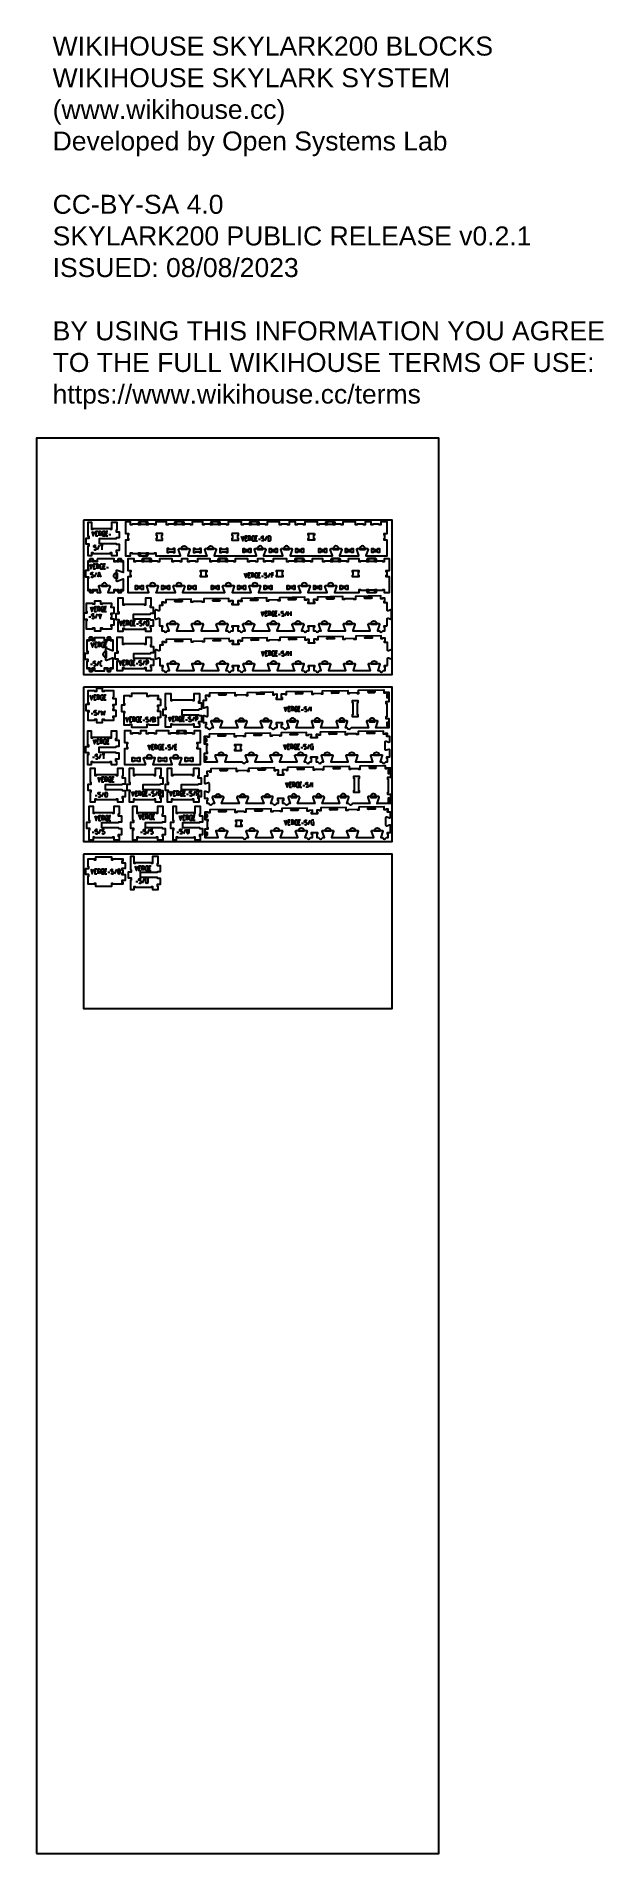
# Model space of a CAD drawing. Extents: x 0 to 4485, y 0 to 14364.
import ezdxf

# ---------------------------------------------------------------- set-up
doc = ezdxf.new("R2010")
doc.units = 0
for name, color, linetype in [('0_SHEET_SPRUCEPLY_2440X122', 1, 'CONTINUOUS'), ('1_ANYTOOL_1MMDEEP_LABELS_S', 2, 'CONTINUOUS'), ('3_ANYTOOL_CUTTHROUGH_INSID', 4, 'CONTINUOUS'), ('4_ANYTOOL_CUTTHROUGH_OUTSI', 5, 'CONTINUOUS'), ('5_ANYTOOL_HALF_MILL_9MM_IN', 3, 'CONTINUOUS'), ('DONOTCUT', 7, 'CONTINUOUS'), ('README', 1, 'CONTINUOUS')]:
    doc.layers.add(name, color=color, linetype=linetype)
doc.styles.add('ARIAL', font='arial.ttf')

msp = doc.modelspace()

# ---------------------------------------------------------------- texts
at = {"layer": 'README', "insert": (129, 14362, 0), "char_height": 150, "width": 8996.74, "attachment_point": 1, "style": 'ARIAL'}
msp.add_mtext('{\\fArial;WIKIHOUSE SKYLARK200 BLOCKS}\\P{\\fArial;WIKIHOUSE SKYLARK SYSTEM}\\P{\\fArial;(www.wikihouse.cc)}\\P{\\fArial;Developed by Open Systems Lab}\\P\\P{\\fArial;CC-BY-SA 4.0}\\P{\\fArial;SKYLARK200 PUBLIC RELEASE v0.2.1}\\P{\\fArial;ISSUED: 08/08/2023}\\P\\P{\\fArial;BY USING THIS INFORMATION YOU AGREE }\\P{\\fArial;TO THE FULL WIKIHOUSE TERMS OF USE:}\\P{\\fArial;https://www.wikihouse.cc/terms}', dxfattribs=at)

# ---------------------------------------------------------------- linework, layer by layer
at = {"layer": '0_SHEET_SPRUCEPLY_2440X122'}
for points in [[(372, 10539), (372, 9319), (2812, 9319), (2812, 10539)], [(372, 9219), (372, 7999), (2812, 7999), (2812, 9219)], [(372, 7899), (372, 6679), (2812, 6679), (2812, 7899)]]:
    msp.add_lwpolyline(points, close=True, dxfattribs=at)
at = {"layer": '1_ANYTOOL_1MMDEEP_LABELS_S', "color": 2}
for points in [[(438, 10451), (450, 10415), (462, 10451)], [(486, 10451), (470, 10451), (470, 10415), (486, 10415)], [(482, 10435), (470, 10435)], [(514, 10415), (506, 10431)], [(566, 10451), (550, 10451), (550, 10415), (566, 10415)], [(562, 10435), (550, 10435)], [(574, 10427), (590, 10427)], [(1620, 10413), (1632, 10377), (1644, 10413)], [(1668, 10413), (1652, 10413), (1652, 10377), (1668, 10377)], [(1664, 10397), (1652, 10397)], [(1696, 10377), (1688, 10394)], [(1748, 10413), (1732, 10413), (1732, 10377), (1748, 10377)], [(1744, 10397), (1732, 10397)], [(1756, 10389), (1772, 10389)], [(1810, 10377), (1826, 10413)], [(484, 10306), (500, 10342)], [(508, 10342), (528, 10342)], [(518, 10342), (518, 10306)], [(419, 10191), (431, 10155), (443, 10191)], [(467, 10191), (451, 10191), (451, 10155), (467, 10155)], [(463, 10175), (451, 10175)], [(461, 10090), (477, 10126)], [(485, 10090), (497, 10126), (509, 10090)], [(495, 10155), (487, 10171)], [(488, 10100), (506, 10100)], [(547, 10191), (531, 10191), (531, 10155), (547, 10155)], [(543, 10175), (531, 10175)], [(555, 10167), (571, 10167)], [(1644, 10122), (1656, 10086), (1668, 10122)], [(1692, 10122), (1676, 10122), (1676, 10086), (1692, 10086)], [(1688, 10106), (1676, 10106)], [(1720, 10086), (1712, 10102)], [(1772, 10122), (1756, 10122), (1756, 10086), (1772, 10086)], [(1768, 10106), (1756, 10106)], [(1780, 10098), (1796, 10098)], [(1834, 10086), (1850, 10122)], [(1874, 10122), (1858, 10122), (1858, 10086)], [(1874, 10106), (1858, 10106)], [(414, 9775), (430, 9775)], [(428, 9855), (440, 9819), (452, 9855)], [(476, 9855), (460, 9855), (460, 9819), (476, 9819)], [(472, 9839), (460, 9839)], [(468, 9763), (484, 9799)], [(492, 9799), (504, 9763), (516, 9799)], [(504, 9819), (496, 9836)], [(556, 9855), (540, 9855), (540, 9819), (556, 9819)], [(552, 9839), (540, 9839)], [(1777, 9819), (1789, 9783), (1801, 9819)], [(1825, 9819), (1809, 9819), (1809, 9783), (1825, 9783)], [(1821, 9803), (1809, 9803)], [(1853, 9783), (1845, 9799)], [(1905, 9819), (1889, 9819), (1889, 9783), (1905, 9783)], [(1901, 9803), (1889, 9803)], [(1913, 9795), (1929, 9795)], [(1967, 9783), (1983, 9819)], [(1991, 9783), (1991, 9819)], [(1991, 9803), (2011, 9803)], [(2011, 9819), (2011, 9783)], [(655, 9744), (667, 9708), (679, 9744)], [(703, 9744), (687, 9744), (687, 9708), (703, 9708)], [(699, 9728), (687, 9728)], [(731, 9708), (723, 9724)], [(783, 9744), (767, 9744), (767, 9708), (783, 9708)], [(779, 9728), (767, 9728)], [(791, 9720), (807, 9720)], [(845, 9708), (861, 9744)], [(893, 9708), (885, 9716)], [(432, 9573), (444, 9537), (456, 9573)], [(480, 9573), (464, 9573), (464, 9537), (480, 9537)], [(476, 9557), (464, 9557)], [(508, 9537), (500, 9553)], [(560, 9573), (544, 9573), (544, 9537), (560, 9537)], [(556, 9557), (544, 9557)], [(1779, 9504), (1791, 9468), (1803, 9504)], [(1827, 9504), (1811, 9504), (1811, 9468), (1827, 9468)], [(1823, 9488), (1811, 9488)], [(1855, 9468), (1847, 9484)], [(1907, 9504), (1891, 9504), (1891, 9468), (1907, 9468)], [(1903, 9488), (1891, 9488)], [(1969, 9468), (1985, 9504)], [(1993, 9468), (1993, 9504)], [(1993, 9488), (2013, 9488)], [(2013, 9504), (2013, 9468)], [(427, 9401), (443, 9401)], [(481, 9389), (497, 9425)], [(653, 9430), (665, 9394), (677, 9430)], [(701, 9430), (685, 9430), (685, 9394), (701, 9394)], [(697, 9414), (685, 9414)], [(729, 9394), (721, 9410)], [(781, 9430), (765, 9430), (765, 9394), (781, 9394)], [(777, 9414), (765, 9414)], [(789, 9406), (805, 9406)], [(843, 9394), (859, 9430)], [(1915, 9480), (1931, 9480)], [(424, 9156), (436, 9120), (448, 9156)], [(472, 9156), (456, 9156), (456, 9120), (472, 9120)], [(468, 9140), (456, 9140)], [(500, 9120), (492, 9136)], [(552, 9156), (536, 9156), (536, 9120), (552, 9120)], [(548, 9140), (536, 9140)], [(1959, 9065), (1971, 9029), (1983, 9065)], [(2007, 9065), (1991, 9065), (1991, 9029), (2007, 9029)], [(2087, 9065), (2071, 9065), (2071, 9029), (2087, 9029)], [(2149, 9029), (2165, 9065)], [(2173, 9029), (2173, 9065)], [(433, 9012), (449, 9012)], [(487, 9000), (503, 9036)], [(511, 9036), (519, 9000), (527, 9024), (535, 9000), (543, 9036)], [(706, 8983), (718, 8947), (730, 8983)], [(754, 8983), (738, 8983), (738, 8947), (754, 8947)], [(750, 8967), (738, 8967)], [(782, 8947), (773, 8963)], [(834, 8983), (818, 8983), (818, 8947), (834, 8947)], [(830, 8967), (818, 8967)], [(842, 8959), (858, 8959)], [(896, 8947), (912, 8983)], [(1044, 8986), (1056, 8950), (1068, 8986)], [(1092, 8986), (1076, 8986), (1076, 8950), (1092, 8950)], [(1088, 8970), (1076, 8970)], [(1120, 8950), (1111, 8966)], [(1172, 8986), (1156, 8986), (1156, 8950), (1172, 8950)], [(1168, 8970), (1156, 8970)], [(1180, 8962), (1196, 8962)], [(1234, 8950), (1250, 8986)], [(2003, 9049), (1991, 9049)], [(2035, 9029), (2027, 9045)], [(2083, 9049), (2071, 9049)], [(2095, 9041), (2111, 9041)], [(448, 8807), (460, 8771), (472, 8807)], [(496, 8807), (480, 8807), (480, 8771), (496, 8771)], [(492, 8791), (480, 8791)], [(524, 8771), (516, 8787)], [(576, 8807), (560, 8807), (560, 8771), (576, 8771)], [(572, 8791), (560, 8791)], [(882, 8763), (894, 8727), (906, 8763)], [(930, 8763), (914, 8763), (914, 8727), (930, 8727)], [(1010, 8763), (994, 8763), (994, 8727), (1010, 8727)], [(1072, 8727), (1088, 8763)], [(1112, 8763), (1096, 8763), (1096, 8727), (1112, 8727)], [(1954, 8767), (1966, 8731), (1978, 8767)], [(2002, 8767), (1986, 8767), (1986, 8731), (2002, 8731)], [(2082, 8767), (2066, 8767), (2066, 8731), (2082, 8731)], [(2144, 8731), (2160, 8767)], [(443, 8666), (459, 8666)], [(497, 8654), (513, 8690)], [(521, 8690), (541, 8690)], [(531, 8690), (531, 8654)], [(926, 8747), (914, 8747)], [(958, 8727), (950, 8743)], [(1006, 8747), (994, 8747)], [(1018, 8739), (1034, 8739)], [(1108, 8747), (1096, 8747)], [(1998, 8751), (1986, 8751)], [(2030, 8731), (2022, 8748)], [(2078, 8751), (2066, 8751)], [(2090, 8743), (2106, 8743)], [(486, 8509), (498, 8473), (510, 8509)], [(534, 8509), (518, 8509), (518, 8473), (534, 8473)], [(530, 8493), (518, 8493)], [(562, 8473), (553, 8489)], [(614, 8509), (598, 8509), (598, 8473), (614, 8473)], [(610, 8493), (598, 8493)], [(464, 8364), (480, 8364)], [(518, 8352), (534, 8388)], [(566, 8352), (558, 8360)], [(752, 8396), (764, 8360), (776, 8396)], [(800, 8396), (784, 8396), (784, 8360), (800, 8360)], [(796, 8380), (784, 8380)], [(828, 8360), (820, 8376)], [(880, 8396), (864, 8396), (864, 8360), (880, 8360)], [(876, 8380), (864, 8380)], [(888, 8372), (904, 8372)], [(942, 8360), (958, 8396)], [(986, 8360), (978, 8376)], [(1052, 8398), (1064, 8362), (1076, 8398)], [(1100, 8398), (1084, 8398), (1084, 8362), (1100, 8362)], [(1096, 8382), (1084, 8382)], [(1128, 8362), (1120, 8378)], [(1180, 8398), (1164, 8398), (1164, 8362), (1180, 8362)], [(1176, 8382), (1164, 8382)], [(1188, 8374), (1204, 8374)], [(1242, 8362), (1258, 8398)], [(1286, 8362), (1278, 8378)], [(1970, 8466), (1982, 8430), (1994, 8466)], [(2018, 8466), (2002, 8466), (2002, 8430), (2018, 8430)], [(2014, 8450), (2002, 8450)], [(2046, 8430), (2038, 8447)], [(2098, 8466), (2082, 8466), (2082, 8430), (2098, 8430)], [(2094, 8450), (2082, 8450)], [(2106, 8442), (2122, 8442)], [(2160, 8430), (2176, 8466)], [(2184, 8430), (2184, 8466)], [(462, 8203), (474, 8167), (486, 8203)], [(510, 8203), (494, 8203), (494, 8167), (510, 8167)], [(590, 8203), (574, 8203), (574, 8167), (590, 8167)], [(808, 8213), (820, 8177), (832, 8213)], [(856, 8213), (840, 8213), (840, 8177), (856, 8177)], [(852, 8197), (840, 8197)], [(884, 8177), (875, 8193)], [(936, 8213), (920, 8213), (920, 8177), (936, 8177)], [(932, 8197), (920, 8197)], [(1128, 8205), (1140, 8169), (1152, 8205)], [(1176, 8205), (1160, 8205), (1160, 8169), (1176, 8169)], [(1172, 8189), (1160, 8189)], [(1256, 8205), (1240, 8205), (1240, 8169), (1256, 8169)], [(1252, 8189), (1240, 8189)], [(441, 8073), (457, 8073)], [(506, 8187), (494, 8187)], [(495, 8061), (511, 8097)], [(538, 8167), (530, 8183)], [(586, 8187), (574, 8187)], [(824, 8073), (840, 8073)], [(878, 8061), (894, 8097)], [(1111, 8074), (1127, 8074)], [(1165, 8062), (1181, 8098)], [(1204, 8169), (1196, 8186)], [(1960, 8169), (1972, 8133), (1984, 8169)], [(2008, 8169), (1992, 8169), (1992, 8133), (2008, 8133)], [(2004, 8153), (1992, 8153)], [(2036, 8133), (2028, 8149)], [(2088, 8169), (2072, 8169), (2072, 8133), (2088, 8133)], [(2084, 8153), (2072, 8153)], [(2096, 8145), (2112, 8145)], [(2150, 8133), (2166, 8169)], [(430, 7781), (442, 7745), (454, 7781)], [(478, 7781), (462, 7781), (462, 7745), (478, 7745)], [(474, 7765), (462, 7765)], [(506, 7745), (498, 7761)], [(558, 7781), (542, 7781), (542, 7745), (558, 7745)], [(554, 7765), (542, 7765)], [(620, 7745), (636, 7781)], [(779, 7806), (791, 7770), (803, 7806)], [(827, 7806), (811, 7806), (811, 7770), (827, 7770)], [(823, 7790), (811, 7790)], [(855, 7770), (847, 7786)], [(907, 7806), (891, 7806), (891, 7770), (907, 7770)], [(903, 7790), (891, 7790)], [(566, 7757), (582, 7757)], [(786, 7683), (802, 7683)], [(840, 7671), (856, 7707)]]:
    msp.add_lwpolyline(points, dxfattribs=at)
for points in [[(494, 10431), (504, 10431, 1), (504, 10451), (494, 10451), (494, 10415)], [(542, 10451), (530, 10451, 0.414214), (522, 10443), (522, 10423, 0.414214), (530, 10415), (542, 10415), (542, 10435), (536, 10435)], [(1676, 10393), (1686, 10393, 1), (1686, 10413), (1676, 10413), (1676, 10377)], [(1724, 10413), (1712, 10413, 0.414214), (1704, 10405), (1704, 10385, 0.414214), (1712, 10377), (1724, 10377), (1724, 10397), (1718, 10397)], [(1780, 10381, 0.136555), (1790, 10378, 0.071716), (1795, 10378, 0.133522), (1799, 10380, 0.344001), (1801, 10389, 0.153745), (1798, 10393, 0.071568), (1793, 10395, -0.00912), (1788, 10396, -0.090615), (1784, 10398, -0.340346), (1781, 10408, -0.284273), (1788, 10413, -0.092596), (1793, 10413, -0.017533), (1798, 10411)], [(454, 10310, 0.136555), (463, 10306, 0.071716), (469, 10306, 0.133522), (473, 10308, 0.344001), (475, 10317, 0.153745), (472, 10321, 0.071568), (467, 10323, -0.00912), (462, 10324, -0.090615), (457, 10327, -0.340346), (455, 10336, -0.284273), (462, 10342, -0.092596), (467, 10341, -0.017533), (472, 10340)], [(431, 10094, 0.136555), (440, 10090, 0.071716), (445, 10090, 0.133522), (450, 10092, 0.344001), (452, 10102, 0.153745), (448, 10106, 0.071568), (444, 10107, -0.00912), (439, 10109, -0.090615), (434, 10111, -0.340346), (431, 10120, -0.284273), (439, 10126, -0.092596), (444, 10126, -0.017533), (449, 10124)], [(475, 10171), (485, 10171, 1), (485, 10191), (475, 10191), (475, 10155)], [(523, 10191), (511, 10191, 0.414214), (503, 10183), (503, 10163, 0.414214), (511, 10155), (523, 10155), (523, 10175), (517, 10175)], [(1700, 10102), (1710, 10102, 1), (1710, 10122), (1700, 10122), (1700, 10086)], [(1748, 10122), (1736, 10122, 0.414214), (1728, 10114), (1728, 10094, 0.414214), (1736, 10086), (1748, 10086), (1748, 10106), (1742, 10106)], [(1804, 10090, 0.136555), (1813, 10086, 0.071716), (1818, 10086, 0.133522), (1823, 10089, 0.344001), (1825, 10098, 0.153745), (1821, 10102, 0.071568), (1817, 10103, -0.00912), (1812, 10105, -0.090615), (1807, 10107, -0.340346), (1804, 10116, -0.284273), (1812, 10122, -0.092596), (1817, 10122, -0.017533), (1822, 10120)], [(438, 9767, 0.136555), (448, 9763, 0.071716), (453, 9764, 0.133522), (457, 9766, 0.344001), (459, 9775, 0.153745), (456, 9779, 0.071568), (451, 9781, -0.00912), (446, 9782, -0.090615), (441, 9784, -0.340346), (439, 9794, -0.284273), (446, 9799, -0.092596), (451, 9799, -0.017533), (456, 9797)], [(484, 9835), (494, 9835, 1), (494, 9855), (484, 9855), (484, 9819)], [(532, 9855), (520, 9855, 0.414214), (512, 9847), (512, 9827, 0.414214), (520, 9819), (532, 9819), (532, 9839), (526, 9839)], [(1833, 9799), (1843, 9799, 1), (1843, 9819), (1833, 9819), (1833, 9783)], [(1881, 9819), (1869, 9819, 0.414214), (1861, 9811), (1861, 9791, 0.414214), (1869, 9783), (1881, 9783), (1881, 9803), (1875, 9803)], [(1937, 9787, 0.136555), (1946, 9783, 0.071716), (1951, 9783, 0.133522), (1956, 9785, 0.344001), (1958, 9795, 0.153745), (1954, 9799, 0.071568), (1949, 9800, -0.00912), (1944, 9802, -0.090615), (1940, 9804, -0.340346), (1937, 9813, -0.284273), (1945, 9819, -0.092596), (1950, 9819, -0.017533), (1955, 9817)], [(711, 9724), (721, 9724, 1), (721, 9744), (711, 9744), (711, 9708)], [(759, 9744), (747, 9744, 0.414214), (739, 9736), (739, 9716, 0.414214), (747, 9708), (759, 9708), (759, 9728), (753, 9728)], [(815, 9712, 0.136555), (824, 9708, 0.071716), (829, 9708, 0.133522), (834, 9710, 0.344001), (836, 9720, 0.153745), (832, 9723, 0.071568), (828, 9725, -0.00912), (822, 9727, -0.090615), (818, 9729, -0.340346), (815, 9738, -0.284273), (823, 9744, -0.092596), (828, 9744, -0.017533), (833, 9742)], [(488, 9553), (498, 9553, 1), (498, 9573), (488, 9573), (488, 9537)], [(536, 9573), (524, 9573, 0.414214), (516, 9565), (516, 9545, 0.414214), (524, 9537), (536, 9537), (536, 9557), (530, 9557)], [(1835, 9484), (1845, 9484, 1), (1845, 9504), (1835, 9504), (1835, 9468)], [(1883, 9504), (1871, 9504, 0.414214), (1863, 9496), (1863, 9476, 0.414214), (1871, 9468), (1883, 9468), (1883, 9488), (1877, 9488)], [(1939, 9472, 0.136555), (1948, 9468, 0.071716), (1953, 9468, 0.133522), (1958, 9470, 0.344001), (1960, 9480, 0.153745), (1957, 9483, 0.071568), (1952, 9485, -0.00912), (1947, 9487, -0.090615), (1942, 9489, -0.340346), (1939, 9498, -0.284273), (1947, 9504, -0.092596), (1952, 9504, -0.017533), (1957, 9502)], [(451, 9393, 0.136555), (460, 9389, 0.071716), (465, 9390, 0.133522), (470, 9392, 0.344001), (472, 9401, 0.153745), (469, 9405, 0.071568), (464, 9407, -0.00912), (459, 9408, -0.090615), (454, 9410, -0.340346), (451, 9419, -0.284273), (459, 9425, -0.092596), (464, 9425, -0.017533), (469, 9423)], [(521, 9425), (511, 9425, 0.414214), (505, 9419), (505, 9395, 0.414214), (511, 9389), (521, 9389)], [(709, 9410), (719, 9410, 1), (719, 9430), (709, 9430), (709, 9394)], [(757, 9430), (745, 9430, 0.414214), (737, 9422), (737, 9402, 0.414214), (745, 9394), (757, 9394), (757, 9414), (751, 9414)], [(813, 9398, 0.136555), (822, 9394, 0.071716), (827, 9394, 0.133522), (832, 9396, 0.344001), (834, 9406, 0.153745), (830, 9410, 0.071568), (826, 9411, -0.00912), (821, 9413, -0.090615), (816, 9415, -0.340346), (813, 9424, -0.284273), (821, 9430, -0.092596), (826, 9430, -0.017533), (831, 9428)], [(867, 9410), (877, 9410, 1), (877, 9430), (867, 9430), (867, 9394)], [(480, 9136), (490, 9136, 1), (490, 9156), (480, 9156), (480, 9120)], [(528, 9156), (516, 9156, 0.414214), (508, 9148), (508, 9128, 0.414214), (516, 9120), (528, 9120), (528, 9140), (522, 9140)], [(2015, 9045), (2025, 9045, 1), (2025, 9065), (2015, 9065), (2015, 9029)], [(2063, 9065), (2051, 9065, 0.414214), (2043, 9057), (2043, 9037, 0.414214), (2051, 9029), (2063, 9029), (2063, 9049), (2057, 9049)], [(2119, 9033, 0.136555), (2129, 9029, 0.071716), (2134, 9029, 0.133522), (2138, 9031, 0.344001), (2140, 9040, 0.153745), (2137, 9044, 0.071568), (2132, 9046, -0.00912), (2127, 9047, -0.090615), (2122, 9049, -0.340346), (2120, 9059, -0.284273), (2127, 9065, -0.092596), (2132, 9064, -0.017533), (2137, 9063)], [(457, 9004, 0.136555), (466, 9000, 0.071716), (471, 9000, 0.133522), (476, 9002, 0.344001), (478, 9012, 0.153745), (474, 9016, 0.071568), (470, 9017, -0.00912), (464, 9019, -0.090615), (460, 9021, -0.340346), (457, 9030, -0.284273), (465, 9036, -0.092596), (470, 9036, -0.017533), (475, 9034)], [(762, 8963), (772, 8963, 1), (772, 8983), (762, 8983), (762, 8947)], [(810, 8983), (798, 8983, 0.414214), (790, 8975), (790, 8955, 0.414214), (798, 8947), (810, 8947), (810, 8967), (804, 8967)], [(866, 8951, 0.136555), (875, 8947, 0.071716), (880, 8947, 0.133522), (885, 8949, 0.344001), (887, 8959, 0.153745), (883, 8962, 0.071568), (878, 8964, -0.00912), (873, 8966, -0.090615), (869, 8968, -0.340346), (866, 8977, -0.284273), (874, 8983, -0.092596), (879, 8982, -0.017533), (884, 8981)], [(920, 8967), (930, 8967, -1), (930, 8947), (920, 8947), (920, 8983), (930, 8983, -1), (930, 8967)], [(1100, 8966), (1110, 8966, 1), (1110, 8986), (1100, 8986), (1100, 8950)], [(1148, 8986), (1136, 8986, 0.414214), (1128, 8978), (1128, 8958, 0.414214), (1136, 8950), (1148, 8950), (1148, 8970), (1142, 8970)], [(1204, 8954, 0.136555), (1213, 8950, 0.071716), (1218, 8950, 0.133522), (1223, 8952, 0.344001), (1225, 8961, 0.153745), (1221, 8965, 0.071568), (1216, 8967, -0.00912), (1211, 8968, -0.090615), (1207, 8970, -0.340346), (1204, 8980, -0.284273), (1212, 8986, -0.092596), (1217, 8985, -0.017533), (1222, 8984)], [(1258, 8966), (1268, 8966, 1), (1268, 8986), (1258, 8986), (1258, 8950)], [(504, 8787), (514, 8787, 1), (514, 8807), (504, 8807), (504, 8771)], [(552, 8807), (540, 8807, 0.414214), (532, 8799), (532, 8779, 0.414214), (540, 8771), (552, 8771), (552, 8791), (546, 8791)], [(938, 8743), (948, 8743, 1), (948, 8763), (938, 8763), (938, 8727)], [(986, 8763), (974, 8763, 0.414214), (966, 8755), (966, 8735, 0.414214), (974, 8727), (986, 8727), (986, 8747), (980, 8747)], [(1042, 8731, 0.136555), (1051, 8727, 0.071716), (1057, 8727, 0.133522), (1061, 8729, 0.344001), (1063, 8739, 0.153745), (1060, 8742, 0.071568), (1055, 8744, -0.00912), (1050, 8746, -0.090615), (1045, 8748, -0.340346), (1043, 8757, -0.284273), (1050, 8763, -0.092596), (1055, 8763, -0.017533), (1060, 8761)], [(2010, 8747), (2020, 8747, 1), (2020, 8767), (2010, 8767), (2010, 8731)], [(2058, 8767), (2046, 8767, 0.414214), (2038, 8759), (2038, 8739, 0.414214), (2046, 8731), (2058, 8731), (2058, 8751), (2052, 8751)], [(2114, 8735, 0.136555), (2123, 8732, 0.071716), (2128, 8732, 0.133522), (2133, 8734, 0.344001), (2135, 8743, 0.153745), (2132, 8747, 0.071568), (2127, 8749, -0.00912), (2122, 8750, -0.090615), (2117, 8752, -0.340346), (2114, 8762, -0.284273), (2122, 8767, -0.092596), (2127, 8767, -0.017533), (2132, 8765)], [(2188, 8767), (2176, 8767, 0.414214), (2168, 8759), (2168, 8739, 0.414214), (2176, 8731), (2188, 8731), (2188, 8751), (2182, 8751)], [(467, 8658, 0.136555), (476, 8654, 0.071716), (481, 8654, 0.133522), (486, 8656, 0.344001), (488, 8666, 0.153745), (484, 8669, 0.071568), (480, 8671, -0.00912), (474, 8672, -0.090615), (470, 8675, -0.340346), (467, 8684, -0.284273), (475, 8690, -0.092596), (480, 8689, -0.017533), (485, 8688)], [(542, 8489), (552, 8489, 1), (552, 8509), (542, 8509), (542, 8473)], [(590, 8509), (578, 8509, 0.414214), (570, 8501), (570, 8481, 0.414214), (578, 8473), (590, 8473), (590, 8493), (584, 8493)], [(488, 8356, 0.136555), (497, 8352, 0.071716), (502, 8352, 0.133522), (507, 8355, 0.344001), (509, 8364, 0.153745), (505, 8368, 0.071568), (500, 8370, -0.00912), (495, 8371, -0.090615), (491, 8373, -0.340346), (488, 8382, -0.284273), (496, 8388, -0.092596), (501, 8388, -0.017533), (506, 8386)], [(808, 8376), (818, 8376, 1), (818, 8396), (808, 8396), (808, 8360)], [(856, 8396), (844, 8396, 0.414214), (836, 8388), (836, 8368, 0.414214), (844, 8360), (856, 8360), (856, 8380), (850, 8380)], [(912, 8364, 0.136555), (922, 8360, 0.071716), (927, 8360, 0.133522), (931, 8362, 0.344001), (933, 8372, 0.153745), (930, 8376, 0.071568), (925, 8377, -0.00912), (920, 8379, -0.090615), (915, 8381, -0.340346), (913, 8390, -0.284273), (920, 8396, -0.092596), (925, 8396, -0.017533), (930, 8394)], [(966, 8376), (976, 8376, 1), (976, 8396), (966, 8396), (966, 8360)], [(1108, 8378), (1118, 8378, 1), (1118, 8398), (1108, 8398), (1108, 8362)], [(1156, 8398), (1144, 8398, 0.414214), (1136, 8390), (1136, 8370, 0.414214), (1144, 8362), (1156, 8362), (1156, 8382), (1150, 8382)], [(1212, 8366, 0.136555), (1221, 8362, 0.071716), (1226, 8362, 0.133522), (1231, 8364, 0.344001), (1233, 8374, 0.153745), (1229, 8378, 0.071568), (1225, 8379, -0.00912), (1220, 8381, -0.090615), (1215, 8383, -0.340346), (1212, 8392, -0.284273), (1220, 8398, -0.092596), (1225, 8398, -0.017533), (1230, 8396)], [(1266, 8378), (1276, 8378, 1), (1276, 8398), (1266, 8398), (1266, 8362)], [(2026, 8446), (2036, 8446, 1), (2036, 8466), (2026, 8466), (2026, 8430)], [(2074, 8466), (2062, 8466, 0.414214), (2054, 8458), (2054, 8438, 0.414214), (2062, 8430), (2074, 8430), (2074, 8450), (2068, 8450)], [(2130, 8434, 0.136555), (2139, 8431, 0.071716), (2144, 8431, 0.133522), (2149, 8433, 0.344001), (2151, 8442, 0.153745), (2148, 8446, 0.071568), (2143, 8448, -0.00912), (2138, 8449, -0.090615), (2133, 8451, -0.340346), (2130, 8461, -0.284273), (2138, 8466, -0.092596), (2143, 8466, -0.017533), (2148, 8464)], [(518, 8183), (528, 8183, 1), (528, 8203), (518, 8203), (518, 8167)], [(566, 8203), (554, 8203, 0.414214), (546, 8195), (546, 8175, 0.414214), (554, 8167), (566, 8167), (566, 8187), (560, 8187)], [(864, 8193), (874, 8193, 1), (874, 8213), (864, 8213), (864, 8177)], [(912, 8213), (900, 8213, 0.414214), (892, 8205), (892, 8185, 0.414214), (900, 8177), (912, 8177), (912, 8197), (906, 8197)], [(1184, 8185), (1194, 8185, 1), (1194, 8205), (1184, 8205), (1184, 8169)], [(1232, 8205), (1220, 8205, 0.414214), (1212, 8197), (1212, 8177, 0.414214), (1220, 8169), (1232, 8169), (1232, 8189), (1226, 8189)], [(465, 8065, 0.136555), (475, 8061, 0.071716), (480, 8061, 0.133522), (485, 8064, 0.344001), (487, 8073, 0.153745), (483, 8077, 0.071568), (478, 8079, -0.00912), (473, 8080, -0.090615), (469, 8082, -0.340346), (466, 8091, -0.284273), (474, 8097, -0.092596), (479, 8097, -0.017533), (483, 8095)], [(519, 8065, 0.136555), (529, 8061, 0.071716), (534, 8061, 0.133522), (539, 8064, 0.344001), (541, 8073, 0.153745), (537, 8077, 0.071568), (532, 8079, -0.00912), (527, 8080, -0.090615), (523, 8082, -0.340346), (520, 8091, -0.284273), (528, 8097, -0.092596), (533, 8097, -0.017533), (537, 8095)], [(848, 8065, 0.136555), (857, 8061, 0.071716), (862, 8061, 0.133522), (867, 8064, 0.344001), (869, 8073, 0.153745), (865, 8077, 0.071568), (860, 8079, -0.00912), (855, 8080, -0.090615), (851, 8082, -0.340346), (848, 8091, -0.284273), (856, 8097, -0.092596), (861, 8097, -0.017533), (866, 8095)], [(902, 8065, 0.136555), (911, 8061, 0.071716), (916, 8061, 0.133522), (921, 8064, 0.344001), (923, 8073, 0.153745), (919, 8077, 0.071568), (914, 8079, -0.00912), (909, 8080, -0.090615), (905, 8082, -0.340346), (902, 8091, -0.284273), (910, 8097, -0.092596), (915, 8097, -0.017533), (920, 8095)], [(1135, 8066, 0.136555), (1144, 8063, 0.071716), (1149, 8063, 0.133522), (1154, 8065, 0.344001), (1156, 8074, 0.153745), (1152, 8078, 0.071568), (1148, 8080, -0.00912), (1142, 8081, -0.090615), (1138, 8083, -0.340346), (1135, 8093, -0.284273), (1143, 8098, -0.092596), (1148, 8098, -0.017533), (1153, 8096)], [(1189, 8098), (1189, 8072, 1), (1209, 8072), (1209, 8098)], [(2016, 8149), (2026, 8149, 1), (2026, 8169), (2016, 8169), (2016, 8133)], [(2064, 8169), (2052, 8169, 0.414214), (2044, 8161), (2044, 8141, 0.414214), (2052, 8133), (2064, 8133), (2064, 8153), (2058, 8153)], [(2120, 8137, 0.136555), (2129, 8133, 0.071716), (2134, 8133, 0.133522), (2139, 8136, 0.344001), (2141, 8145, 0.153745), (2137, 8149, 0.071568), (2132, 8151, -0.00912), (2127, 8152, -0.090615), (2123, 8154, -0.340346), (2120, 8163, -0.284273), (2128, 8169, -0.092596), (2133, 8169, -0.017533), (2138, 8167)], [(2194, 8169), (2182, 8169, 0.414214), (2174, 8161), (2174, 8141, 0.414214), (2182, 8133), (2194, 8133), (2194, 8153), (2188, 8153)], [(486, 7761), (496, 7761, 1), (496, 7781), (486, 7781), (486, 7745)], [(534, 7781), (522, 7781, 0.414214), (514, 7773), (514, 7753, 0.414214), (522, 7745), (534, 7745), (534, 7765), (528, 7765)], [(590, 7749, 0.136555), (599, 7745, 0.071716), (604, 7745, 0.133522), (609, 7747, 0.344001), (611, 7756, 0.153745), (607, 7760, 0.071568), (603, 7762, -0.00912), (597, 7763, -0.090615), (593, 7765, -0.340346), (590, 7775, -0.284273), (598, 7781, -0.092596), (603, 7780, -0.017533), (608, 7779)], [(835, 7786), (845, 7786, 1), (845, 7806), (835, 7806), (835, 7770)], [(883, 7806), (871, 7806, 0.414214), (863, 7798), (863, 7778, 0.414214), (871, 7770), (883, 7770), (883, 7790), (877, 7790)], [(810, 7675, 0.136555), (819, 7671, 0.071716), (824, 7671, 0.133522), (829, 7673, 0.344001), (831, 7683, 0.153745), (828, 7686, 0.071568), (823, 7688, -0.00912), (818, 7690, -0.090615), (813, 7692, -0.340346), (810, 7701, -0.284273), (818, 7707, -0.092596), (823, 7706, -0.017533), (828, 7705)], [(864, 7707), (864, 7681, 1), (884, 7681), (884, 7707)]]:
    msp.add_lwpolyline(points, format="xyb", dxfattribs=at)
for points in [[(1846, 10413), (1834, 10413), (1834, 10377), (1846, 10377, 0.414214), (1854, 10385), (1854, 10405, 0.414214)], [(869, 9718, 1), (889, 9718), (889, 9734, 1), (869, 9734)], [(542, 8362, 1), (562, 8362), (562, 8378, 1), (542, 8378)], [(644, 7755, 1), (664, 7755), (664, 7771, 1), (644, 7771)]]:
    msp.add_lwpolyline(points, format="xyb", close=True, dxfattribs=at)
at = {"layer": '3_ANYTOOL_CUTTHROUGH_INSID'}
for points in [[(991, 10396), (991, 10421), (997, 10421), (997, 10434), (947, 10434), (947, 10421), (953, 10421), (953, 10396), (947, 10396), (947, 10383), (997, 10383), (997, 10396)], [(1546, 10434), (1546, 10422), (1552, 10422), (1552, 10396), (1546, 10396), (1546, 10383), (1598, 10383), (1598, 10396), (1592, 10396), (1592, 10422), (1598, 10422), (1598, 10434), (1546, 10434)], [(2198, 10434), (2198, 10422), (2192, 10422), (2192, 10396), (2198, 10396), (2198, 10383), (2148, 10383), (2148, 10396), (2154, 10396), (2154, 10422), (2148, 10422), (2148, 10434), (2198, 10434)], [(1047, 10290), (1082, 10290), (1082, 10284), (1095, 10284), (1095, 10315), (1082, 10315), (1082, 10309), (1047, 10309), (1047, 10315), (1034, 10315), (1034, 10284), (1047, 10284)], [(1256, 10290), (1291, 10290), (1291, 10284), (1304, 10284), (1304, 10315), (1291, 10315), (1291, 10309), (1256, 10309), (1256, 10315), (1243, 10315), (1243, 10284), (1256, 10284)], [(1465, 10290), (1500, 10290), (1500, 10284), (1513, 10284), (1513, 10315), (1500, 10315), (1500, 10309), (1465, 10309), (1465, 10315), (1452, 10315), (1452, 10284), (1465, 10284)], [(1682, 10290), (1647, 10290), (1647, 10284), (1634, 10284), (1634, 10315), (1647, 10315), (1647, 10309), (1682, 10309), (1682, 10315), (1695, 10315), (1695, 10284), (1682, 10284)], [(1891, 10290), (1856, 10290), (1856, 10284), (1843, 10284), (1843, 10315), (1856, 10315), (1856, 10309), (1891, 10309), (1891, 10315), (1904, 10315), (1904, 10284), (1891, 10284)], [(2100, 10290), (2065, 10290), (2065, 10284), (2052, 10284), (2052, 10315), (2065, 10315), (2065, 10309), (2100, 10309), (2100, 10315), (2113, 10315), (2113, 10284), (2100, 10284)], [(2282, 10290), (2247, 10290), (2247, 10284), (2234, 10284), (2234, 10315), (2247, 10315), (2247, 10309), (2282, 10309), (2282, 10315), (2295, 10315), (2295, 10284), (2282, 10284)], [(2491, 10290), (2456, 10290), (2456, 10284), (2443, 10284), (2443, 10315), (2456, 10315), (2456, 10309), (2491, 10309), (2491, 10315), (2504, 10315), (2504, 10284), (2491, 10284)], [(2700, 10290), (2665, 10290), (2665, 10284), (2652, 10284), (2652, 10315), (2665, 10315), (2665, 10309), (2700, 10309), (2700, 10315), (2713, 10315), (2713, 10284), (2700, 10284)], [(1347, 10142), (1347, 10131), (1341, 10131), (1341, 10105), (1347, 10105), (1347, 10092), (1298, 10092), (1298, 10105), (1304, 10105), (1304, 10131), (1298, 10131), (1298, 10143), (1347, 10143)], [(1950, 10142), (1950, 10131), (1944, 10131), (1944, 10105), (1950, 10105), (1950, 10092), (1923, 10092), (1923, 10092), (1898, 10092), (1898, 10105), (1904, 10105), (1904, 10131), (1898, 10131), (1898, 10143), (1950, 10143)], [(2505, 10105), (2505, 10130), (2499, 10130), (2499, 10143), (2550, 10143), (2550, 10130), (2544, 10130), (2544, 10105), (2550, 10105), (2550, 10092), (2499, 10092), (2499, 10105)], [(832, 9999), (796, 9999), (796, 9993), (784, 9993), (784, 10024), (796, 10024), (796, 10018), (832, 10018), (832, 10024), (844, 10024), (844, 9993), (832, 9993)], [(1041, 9999), (1005, 9999), (1005, 9993), (993, 9993), (993, 10024), (1005, 10024), (1005, 10018), (1041, 10018), (1041, 10024), (1053, 10024), (1053, 9993), (1041, 9993)], [(1249, 9999), (1214, 9999), (1214, 9993), (1201, 9993), (1201, 10024), (1214, 10024), (1214, 10018), (1249, 10018), (1249, 10024), (1262, 10024), (1262, 9993), (1249, 9993)], [(1432, 9999), (1396, 9999), (1396, 9993), (1384, 9993), (1384, 10024), (1396, 10024), (1396, 10018), (1432, 10018), (1432, 10024), (1444, 10024), (1444, 9993), (1432, 9993)], [(1641, 9999), (1605, 9999), (1605, 9993), (1593, 9993), (1593, 10024), (1605, 10024), (1605, 10018), (1641, 10018), (1641, 10024), (1653, 10024), (1653, 9993), (1641, 9993)], [(1850, 9999), (1814, 9999), (1814, 9993), (1802, 9993), (1802, 10024), (1814, 10024), (1814, 10018), (1850, 10018), (1850, 10024), (1862, 10024), (1862, 9993), (1850, 9993)], [(2032, 9999), (1996, 9999), (1996, 9993), (1984, 9993), (1984, 10024), (1996, 10024), (1996, 10018), (2032, 10018), (2032, 10024), (2044, 10024), (2044, 9993), (2032, 9993)], [(2241, 9999), (2205, 9999), (2205, 9993), (2193, 9993), (2193, 10024), (2205, 10024), (2205, 10018), (2241, 10018), (2241, 10024), (2253, 10024), (2253, 9993), (2241, 9993)], [(2450, 9999), (2414, 9999), (2414, 9993), (2402, 9993), (2402, 10024), (2414, 10024), (2414, 10018), (2450, 10018), (2450, 10024), (2462, 10024), (2462, 9993), (2450, 9993)], [(2539, 9099), (2545, 9099), (2545, 9112), (2496, 9112), (2496, 9099), (2502, 9099), (2502, 9000), (2496, 9000), (2496, 8987), (2545, 8987), (2545, 9000), (2539, 9000)], [(1576, 8756), (1570, 8756), (1570, 8768), (1619, 8768), (1619, 8756), (1613, 8756), (1613, 8730), (1619, 8730), (1619, 8718), (1570, 8718), (1570, 8730), (1576, 8730)], [(806, 8639), (771, 8639), (771, 8633), (758, 8633), (758, 8664), (771, 8664), (771, 8658), (806, 8658), (806, 8664), (819, 8664), (819, 8633), (806, 8633)], [(1015, 8639), (980, 8639), (980, 8633), (967, 8633), (967, 8664), (980, 8664), (980, 8658), (1015, 8658), (1015, 8664), (1028, 8664), (1028, 8633), (1015, 8633)], [(1224, 8639), (1189, 8639), (1189, 8633), (1176, 8633), (1176, 8664), (1189, 8664), (1189, 8658), (1224, 8658), (1224, 8664), (1237, 8664), (1237, 8633), (1224, 8633)], [(2550, 8501), (2556, 8501), (2556, 8513), (2507, 8513), (2507, 8501), (2513, 8501), (2513, 8401), (2507, 8401), (2507, 8389), (2556, 8389), (2556, 8401), (2550, 8401)], [(1582, 8158), (1576, 8158), (1576, 8170), (1624, 8170), (1624, 8158), (1618, 8158), (1618, 8132), (1624, 8132), (1624, 8120), (1576, 8120), (1576, 8132), (1582, 8132)]]:
    msp.add_lwpolyline(points, close=True, dxfattribs=at)
for points in [[(1698, 9915), (1748, 9915, -1), (1749, 9906), (1699, 9905, -1)], [(1998, 9920), (2048, 9921, -1), (2048, 9911), (1998, 9910, -1)], [(2298, 9925), (2348, 9926, -1), (2349, 9916), (2299, 9916, -1)], [(2598, 9930), (2648, 9931, -1), (2648, 9922), (2598, 9921, -1)], [(1098, 9904), (1148, 9905, -1), (1149, 9895), (1099, 9895, -1)], [(1398, 9909), (1448, 9910, -1), (1448, 9901), (1398, 9900, -1)], [(1101, 9589), (1151, 9590, -1), (1151, 9580), (1101, 9580, -1)], [(1401, 9594), (1451, 9595, -1), (1451, 9586), (1401, 9585, -1)], [(1701, 9599), (1751, 9600, -1), (1751, 9591), (1701, 9590, -1)], [(2001, 9605), (2051, 9606, -1), (2051, 9596), (2001, 9595, -0.414214), (1996, 9600, -0.414214)], [(2301, 9610), (2351, 9611, -1), (2351, 9601), (2301, 9600, -1)], [(2601, 9615), (2651, 9616, -1), (2651, 9607), (2601, 9606, -1)], [(1445, 9167), (1495, 9168, -1), (1496, 9158), (1446, 9158, -1)], [(1745, 9172), (1795, 9173, -1), (1796, 9164), (1746, 9163, -1)], [(2053, 9178, 1), (2053, 9168), (2103, 9169, 1), (2103, 9179)], [(2338, 9183, 1), (2338, 9173), (2388, 9174, 1), (2388, 9184)], [(2623, 9188, 1), (2623, 9178), (2673, 9179, 0.414214), (2678, 9184, 0.414214), (2673, 9188)], [(2780, 9141), (2780, 9161, 1), (2770, 9161), (2770, 9141, 1)], [(2780, 8937, 1), (2770, 8937), (2770, 8917, 1), (2780, 8917)], [(1335, 8791), (1335, 8811, -1), (1345, 8811), (1345, 8791, -1)], [(1441, 8841), (1491, 8842, -1), (1491, 8833), (1441, 8832, -1)], [(1726, 8846), (1776, 8847, -1), (1776, 8838), (1726, 8837, -1)], [(2011, 8851), (2061, 8852, -0.414214), (2066, 8848, -0.414214), (2061, 8843), (2011, 8842, -1)], [(2319, 8857), (2369, 8858, -1), (2369, 8848), (2319, 8847, -1)], [(2619, 8862), (2669, 8863, -1), (2669, 8853), (2619, 8853, -1)], [(1335, 8668, -1), (1345, 8668), (1345, 8648, -1), (1335, 8648)], [(1456, 8569), (1506, 8570, -1), (1506, 8560), (1456, 8559, -1)], [(1756, 8574), (1806, 8575, -1), (1806, 8565), (1756, 8565, -1)], [(2064, 8579, 1), (2064, 8570), (2114, 8571, 1), (2114, 8580)], [(2349, 8584, 1), (2349, 8575), (2399, 8576, 1), (2399, 8585)], [(2634, 8589, 1), (2634, 8580), (2684, 8581, 1), (2684, 8590)], [(2791, 8542), (2791, 8562, 1), (2781, 8562), (2781, 8542, 1)], [(2791, 8338, 1), (2781, 8338), (2781, 8318, 1), (2791, 8318)], [(1341, 8193), (1341, 8213, -1), (1350, 8213), (1350, 8193, -1)], [(1447, 8243), (1497, 8244, -1), (1497, 8235), (1447, 8234, -1)], [(1732, 8248), (1782, 8249, -1), (1782, 8240), (1732, 8239, -1)], [(2016, 8253), (2066, 8254, -1), (2067, 8245), (2017, 8244, -1)], [(2325, 8259), (2375, 8259, -1), (2375, 8250), (2325, 8249, -1)], [(2625, 8264), (2675, 8265, -1), (2675, 8255), (2625, 8254, -1)], [(1341, 8070, -1), (1350, 8070), (1350, 8050, -1), (1341, 8050)]]:
    msp.add_lwpolyline(points, format="xyb", close=True, dxfattribs=at)
at = {"layer": '4_ANYTOOL_CUTTHROUGH_OUTSI'}
for points in [[(637, 10400, 0.404147), (630, 10393), (497, 10393), (497, 10356), (630, 10356), (630, 10356, 0.404147), (637, 10349), (655, 10349), (655, 10300), (631, 10300), (631, 10287), (637, 10287), (637, 10257), (597, 10257), (597, 10281), (585, 10281), (585, 10275), (449, 10275), (449, 10281), (437, 10281), (437, 10257), (411, 10257), (411, 10337), (417, 10337), (417, 10338), (417, 10350), (417, 10350), (393, 10350), (393, 10399), (417, 10399), (417, 10400), (417, 10412), (417, 10412), (411, 10412), (411, 10524), (437, 10524), (437, 10469), (437, 10468), (449, 10468), (449, 10469), (449, 10474), (585, 10474), (585, 10468), (585, 10468), (597, 10468), (597, 10468), (597, 10469), (597, 10524), (637, 10524), (637, 10462), (631, 10462), (631, 10449), (655, 10449), (655, 10400), (637, 10400)], [(1349, 10260), (1333, 10308), (1333, 10309), (1333, 10309), (1333, 10309, -0.198912), (1334, 10313), (1335, 10313), (1335, 10313), (1335, 10313), (1335, 10313), (1335, 10313), (1335, 10314), (1335, 10314), (1335, 10314), (1335, 10314), (1336, 10314), (1336, 10314), (1336, 10314), (1336, 10314), (1336, 10314), (1336, 10314), (1336, 10314), (1337, 10314), (1337, 10314), (1337, 10314), (1337, 10315), (1337, 10315), (1337, 10315), (1337, 10315), (1338, 10315), (1338, 10315), (1338, 10315), (1338, 10315), (1338, 10315), (1338, 10315), (1339, 10315), (1339, 10315), (1339, 10315), (1417, 10315, -0.414214), (1423, 10309), (1423, 10309), (1423, 10308), (1406, 10260), (1406, 10260, 0.061485), (1406, 10259), (1573, 10259), (1574, 10259), (1741, 10259), (1741, 10259, 0.061485), (1741, 10260), (1724, 10308), (1724, 10309), (1724, 10309), (1724, 10309, -0.414214), (1730, 10315), (1808, 10315), (1808, 10315), (1808, 10315), (1809, 10315), (1809, 10315), (1809, 10315), (1809, 10315), (1809, 10315), (1809, 10315), (1809, 10315), (1810, 10315), (1810, 10315), (1810, 10315), (1810, 10314), (1810, 10314), (1810, 10314), (1810, 10314), (1811, 10314), (1811, 10314), (1811, 10314), (1811, 10314), (1811, 10314), (1811, 10314), (1811, 10314), (1812, 10314), (1812, 10314), (1812, 10314), (1812, 10313), (1812, 10313), (1812, 10313), (1812, 10313), (1812, 10313), (1812, 10313, -0.198912), (1814, 10309), (1814, 10309), (1814, 10308), (1797, 10260), (1797, 10260, 0.061485), (1797, 10259), (1950, 10259, 0.061485), (1950, 10260), (1933, 10308), (1933, 10309), (1933, 10309), (1933, 10309, -0.414214), (1939, 10315), (2017, 10315), (2017, 10315), (2017, 10315), (2017, 10315), (2018, 10315), (2018, 10315), (2018, 10315), (2018, 10315), (2018, 10315), (2018, 10315), (2018, 10315), (2019, 10315), (2019, 10315), (2019, 10314), (2019, 10314), (2019, 10314), (2019, 10314), (2020, 10314), (2020, 10314), (2020, 10314), (2020, 10314), (2020, 10314), (2020, 10314), (2020, 10314), (2020, 10314), (2021, 10314), (2021, 10314), (2021, 10313), (2021, 10313), (2021, 10313), (2021, 10313), (2021, 10313), (2021, 10313, -0.198912), (2023, 10309), (2023, 10309), (2023, 10308), (2006, 10260), (2006, 10260, 0.061485), (2006, 10259), (2173, 10259), (2341, 10259), (2341, 10259, 0.061485), (2341, 10260), (2324, 10308), (2324, 10309), (2324, 10309), (2324, 10309, -0.414214), (2330, 10315), (2408, 10315), (2408, 10315), (2408, 10315), (2409, 10315), (2409, 10315), (2409, 10315), (2409, 10315), (2409, 10315), (2409, 10315), (2410, 10315), (2410, 10315), (2410, 10315), (2410, 10315), (2410, 10314), (2410, 10314), (2410, 10314), (2411, 10314), (2411, 10314), (2411, 10314), (2411, 10314), (2411, 10314), (2411, 10314), (2411, 10314), (2412, 10314), (2412, 10314), (2412, 10314), (2412, 10314), (2412, 10313), (2412, 10313), (2412, 10313), (2412, 10313), (2412, 10313), (2413, 10313, -0.198912), (2414, 10309), (2414, 10309), (2414, 10308), (2397, 10260), (2397, 10260, 0.061485), (2397, 10259), (2550, 10259, 0.061485), (2550, 10260), (2533, 10308), (2533, 10309), (2533, 10309), (2533, 10309, -0.414214), (2539, 10315), (2617, 10315), (2617, 10315), (2617, 10315), (2618, 10315), (2618, 10315), (2618, 10315), (2618, 10315), (2618, 10315), (2618, 10315), (2618, 10315), (2619, 10315), (2619, 10315), (2619, 10315), (2619, 10314), (2619, 10314), (2619, 10314), (2619, 10314), (2620, 10314), (2620, 10314), (2620, 10314), (2620, 10314), (2620, 10314), (2620, 10314), (2620, 10314), (2621, 10314), (2621, 10314), (2621, 10314), (2621, 10313), (2621, 10313), (2621, 10313), (2621, 10313), (2621, 10313), (2621, 10313, -0.198912), (2623, 10309), (2623, 10309), (2623, 10308), (2606, 10260), (2606, 10260, 0.061485), (2606, 10259), (2773, 10259), (2773, 10383), (2749, 10383), (2749, 10396), (2755, 10396), (2755, 10422), (2749, 10422), (2749, 10423), (2749, 10434), (2749, 10434), (2773, 10434), (2773, 10526), (2724, 10526), (2724, 10503), (2724, 10502), (2711, 10502), (2711, 10508), (2661, 10508), (2661, 10502), (2648, 10502), (2648, 10503), (2648, 10526), (2599, 10526), (2599, 10503), (2599, 10502), (2586, 10502), (2586, 10508), (2536, 10508), (2536, 10503), (2536, 10502), (2523, 10502), (2523, 10503), (2523, 10526), (2424, 10526), (2424, 10503), (2424, 10502), (2411, 10502), (2411, 10508), (2361, 10508), (2361, 10502), (2348, 10502), (2348, 10503), (2348, 10526), (2299, 10526), (2299, 10503), (2299, 10502), (2286, 10502), (2286, 10508), (2236, 10508), (2236, 10503), (2236, 10502), (2223, 10502), (2223, 10526), (2124, 10526), (2124, 10503), (2124, 10502), (2111, 10502), (2111, 10508), (2061, 10508), (2061, 10502), (2048, 10502), (2048, 10503), (2048, 10526), (1999, 10526), (1999, 10503), (1999, 10502), (1986, 10502), (1986, 10508), (1936, 10508), (1936, 10502), (1923, 10502), (1923, 10503), (1923, 10526), (1824, 10526), (1824, 10502), (1811, 10502), (1811, 10503), (1811, 10508), (1761, 10508), (1761, 10503), (1761, 10502), (1748, 10502), (1748, 10503), (1748, 10526), (1699, 10526), (1699, 10503), (1699, 10502), (1686, 10502), (1686, 10508), (1636, 10508), (1636, 10502), (1623, 10502), (1623, 10503), (1623, 10526), (1574, 10526), (1573, 10526), (1516, 10526), (1516, 10503), (1516, 10502), (1503, 10502), (1503, 10508), (1453, 10508), (1453, 10502), (1440, 10502), (1440, 10503), (1440, 10526), (1391, 10526), (1391, 10503), (1391, 10502), (1378, 10502), (1378, 10508), (1328, 10508), (1328, 10502), (1315, 10502), (1315, 10503), (1315, 10526), (1231, 10526), (1231, 10503), (1231, 10502), (1218, 10502), (1218, 10503), (1218, 10508), (1168, 10508), (1168, 10503), (1168, 10502), (1155, 10502), (1155, 10526), (1106, 10526), (1106, 10503), (1106, 10502), (1093, 10502), (1093, 10508), (1043, 10508), (1043, 10502), (1030, 10502), (1030, 10503), (1030, 10526), (946, 10526), (946, 10503), (946, 10502), (933, 10502), (933, 10508), (883, 10508), (883, 10502), (870, 10502), (870, 10503), (870, 10526), (821, 10526), (821, 10502), (808, 10502), (808, 10508), (758, 10508), (758, 10502), (745, 10502), (745, 10503), (745, 10526), (705, 10526), (705, 10434), (729, 10434), (729, 10434), (729, 10422), (723, 10422), (723, 10396), (729, 10396), (729, 10396), (729, 10384), (729, 10383), (705, 10383), (705, 10259), (745, 10259), (745, 10283), (745, 10283), (758, 10283), (758, 10283), (758, 10277), (808, 10277), (808, 10283), (808, 10283), (821, 10283), (821, 10283), (821, 10259), (870, 10259), (870, 10283), (870, 10283), (883, 10283), (883, 10277), (933, 10277), (933, 10283), (933, 10283), (946, 10283), (946, 10283), (946, 10259), (1141, 10259), (1141, 10259, 0.061485), (1141, 10260), (1124, 10308), (1124, 10309), (1124, 10309), (1124, 10309, -0.198912), (1126, 10313), (1126, 10313), (1126, 10313), (1126, 10313), (1126, 10313), (1126, 10313), (1126, 10314), (1126, 10314), (1126, 10314), (1127, 10314), (1127, 10314), (1127, 10314), (1127, 10314), (1127, 10314), (1127, 10314), (1127, 10314), (1128, 10314), (1128, 10314), (1128, 10314), (1128, 10314), (1128, 10315), (1128, 10315), (1128, 10315), (1129, 10315), (1129, 10315), (1129, 10315), (1129, 10315), (1129, 10315), (1129, 10315), (1129, 10315), (1130, 10315), (1130, 10315), (1130, 10315), (1208, 10315, -0.414214), (1214, 10309), (1214, 10309), (1214, 10308), (1197, 10260), (1197, 10260, 0.061485), (1197, 10259), (1350, 10259, 0.061485)], [(482, 10235), (482, 10211), (482, 10211), (470, 10211), (470, 10217), (458, 10217), (458, 10211), (446, 10211), (446, 10235), (426, 10235), (426, 10211), (412, 10211), (412, 10217), (406, 10217), (406, 10154), (412, 10154), (412, 10142), (388, 10142), (388, 10092), (412, 10092), (412, 10080), (406, 10080), (406, 9985), (412, 9985), (412, 9991), (412, 9991), (426, 9991), (426, 9967), (446, 9967), (446, 9991), (458, 9991), (458, 9985), (470, 9985), (470, 9991), (482, 9991), (482, 9991), (482, 9967), (510, 9967, 0.061485), (509, 9969), (493, 10017), (493, 10017), (493, 10017, -0.198912), (494, 10022), (495, 10022), (495, 10022), (495, 10022), (495, 10022), (495, 10022), (495, 10022), (495, 10022), (495, 10022), (495, 10022), (496, 10022), (496, 10023), (496, 10023), (496, 10023), (496, 10023), (496, 10023), (496, 10023), (497, 10023), (497, 10023), (497, 10023), (497, 10023), (497, 10023), (497, 10023), (497, 10023), (498, 10023), (498, 10023), (498, 10023), (498, 10023), (498, 10023), (498, 10023), (499, 10023), (499, 10023), (499, 10023), (577, 10023, -0.414214), (583, 10017), (583, 10017), (583, 10017), (566, 9969, 0.061485), (566, 9967), (614, 9967), (614, 9991), (614, 9991), (626, 9991), (626, 9991), (626, 9985), (638, 9985), (638, 9991), (650, 9991), (650, 9991), (650, 9967), (670, 9967), (670, 9991), (670, 9991), (682, 9991), (682, 9985), (689, 9985), (689, 10073, 0.061485), (687, 10073), (639, 10056), (639, 10056), (639, 10056, -0.198912), (635, 10058), (634, 10058), (634, 10058), (634, 10058), (634, 10058), (634, 10058), (634, 10058), (634, 10058), (634, 10059), (634, 10059), (634, 10059), (633, 10059), (633, 10059), (633, 10059), (633, 10059), (633, 10060), (633, 10060), (633, 10060), (633, 10060), (633, 10060), (633, 10060), (633, 10060), (633, 10061), (633, 10061), (633, 10061), (633, 10061), (633, 10061), (633, 10061), (633, 10061), (633, 10062), (633, 10062), (633, 10062), (633, 10062), (633, 10140), (633, 10140), (633, 10140), (633, 10141), (633, 10141), (633, 10141), (633, 10141), (633, 10141), (633, 10141), (633, 10141), (633, 10142), (633, 10142), (633, 10142), (633, 10142), (633, 10142), (633, 10142), (633, 10142), (633, 10143), (633, 10143), (633, 10143), (633, 10143), (633, 10143), (634, 10143), (634, 10143), (634, 10144), (634, 10144), (634, 10144), (634, 10144), (634, 10144), (634, 10144), (634, 10144), (634, 10144), (635, 10145, -0.198912), (639, 10146), (639, 10146), (639, 10146), (687, 10129, 0.061485), (689, 10129), (689, 10217), (682, 10217), (682, 10211), (670, 10211), (670, 10211), (670, 10235), (650, 10235), (650, 10211), (650, 10211), (638, 10211), (638, 10211), (638, 10217), (626, 10217), (626, 10211), (614, 10211), (614, 10211), (614, 10235)], [(1755, 9968), (1923, 9968), (2090, 9968), (2090, 9968, 0.061485), (2090, 9969), (2073, 10017), (2073, 10017), (2073, 10017), (2073, 10017, -0.414214), (2080, 10024), (2158, 10024), (2158, 10024), (2158, 10024), (2158, 10024), (2158, 10024), (2158, 10024), (2158, 10024), (2159, 10024), (2159, 10023), (2159, 10023), (2159, 10023), (2159, 10023), (2159, 10023), (2160, 10023), (2160, 10023), (2160, 10023), (2160, 10023), (2160, 10023), (2160, 10023), (2160, 10023), (2161, 10023), (2161, 10023), (2161, 10023), (2161, 10023), (2161, 10023), (2161, 10022), (2161, 10022), (2161, 10022), (2162, 10022), (2162, 10022), (2162, 10022), (2162, 10022), (2162, 10022, -0.198912), (2164, 10017), (2164, 10017), (2164, 10017), (2147, 9969), (2147, 9969, 0.061485), (2147, 9968), (2299, 9968, 0.061485), (2299, 9969), (2282, 10017), (2282, 10017), (2282, 10017), (2282, 10017, -0.414214), (2288, 10024), (2366, 10024), (2367, 10024), (2367, 10024), (2367, 10024), (2367, 10024), (2367, 10024), (2367, 10024), (2368, 10024), (2368, 10023), (2368, 10023), (2368, 10023), (2368, 10023), (2368, 10023), (2368, 10023), (2369, 10023), (2369, 10023), (2369, 10023), (2369, 10023), (2369, 10023), (2369, 10023), (2369, 10023), (2370, 10023), (2370, 10023), (2370, 10023), (2370, 10023), (2370, 10022), (2370, 10022), (2370, 10022), (2370, 10022), (2371, 10022), (2371, 10022), (2371, 10022), (2371, 10022, -0.198912), (2373, 10017), (2373, 10017), (2373, 10017), (2356, 9969), (2356, 9969, 0.061485), (2356, 9968), (2551, 9968), (2551, 9991), (2551, 9992), (2563, 9992), (2563, 9991), (2563, 9986), (2614, 9986), (2614, 9992), (2626, 9992), (2626, 9991), (2626, 9968), (2676, 9968), (2676, 9992), (2688, 9992), (2688, 9986), (2739, 9986), (2739, 9992), (2751, 9992), (2751, 9991), (2751, 9968), (2791, 9968), (2791, 10092), (2767, 10092), (2767, 10104), (2767, 10105), (2773, 10105), (2773, 10131), (2767, 10131), (2767, 10131), (2767, 10143), (2791, 10143), (2791, 10235), (2751, 10235), (2751, 10211), (2751, 10211), (2739, 10211), (2739, 10217), (2688, 10217), (2688, 10211), (2688, 10211), (2676, 10211), (2676, 10211), (2676, 10235), (2626, 10235), (2626, 10211), (2626, 10211), (2614, 10211), (2614, 10217), (2563, 10217), (2563, 10211), (2551, 10211), (2551, 10211), (2551, 10235), (2466, 10235), (2466, 10211), (2454, 10211), (2454, 10217), (2403, 10217), (2403, 10211), (2403, 10211), (2391, 10211), (2391, 10211), (2391, 10235), (2341, 10235), (2341, 10211), (2341, 10211), (2329, 10211), (2329, 10211), (2329, 10217), (2278, 10217), (2278, 10211), (2266, 10211), (2266, 10211), (2266, 10235), (2181, 10235), (2181, 10211), (2169, 10211), (2169, 10217), (2118, 10217), (2118, 10211), (2106, 10211), (2106, 10211), (2106, 10235), (2056, 10235), (2056, 10211), (2056, 10211), (2044, 10211), (2044, 10217), (1993, 10217), (1993, 10211), (1981, 10211), (1981, 10211), (1981, 10235), (1923, 10235), (1873, 10235), (1873, 10211), (1873, 10211), (1861, 10211), (1861, 10217), (1810, 10217), (1810, 10211), (1798, 10211), (1798, 10211), (1798, 10235), (1748, 10235), (1748, 10211), (1748, 10211), (1736, 10211), (1736, 10217), (1685, 10217), (1685, 10211), (1685, 10211), (1673, 10211), (1673, 10211), (1673, 10235), (1573, 10235), (1573, 10211), (1573, 10211), (1561, 10211), (1561, 10211), (1561, 10217), (1510, 10217), (1510, 10211), (1498, 10211), (1498, 10211), (1498, 10235), (1448, 10235), (1448, 10211), (1436, 10211), (1436, 10217), (1385, 10217), (1385, 10211), (1373, 10211), (1373, 10211), (1373, 10235), (1273, 10235), (1273, 10211), (1273, 10211), (1261, 10211), (1261, 10217), (1210, 10217), (1210, 10211), (1198, 10211), (1198, 10211), (1198, 10235), (1148, 10235), (1148, 10211), (1148, 10211), (1136, 10211), (1136, 10211), (1136, 10217), (1085, 10217), (1085, 10211), (1085, 10211), (1073, 10211), (1073, 10211), (1073, 10235), (973, 10235), (973, 10211), (973, 10211), (961, 10211), (961, 10217), (910, 10217), (910, 10211), (910, 10211), (898, 10211), (898, 10211), (898, 10235), (848, 10235), (848, 10211), (848, 10211), (836, 10211), (836, 10217), (785, 10217), (785, 10211), (773, 10211), (773, 10235), (723, 10235), (723, 10143), (747, 10143), (747, 10142), (747, 10131), (741, 10131), (741, 10105), (747, 10105), (747, 10092), (723, 10092), (723, 9968), (890, 9968), (890, 9968, 0.061485), (890, 9969), (873, 10017), (873, 10017), (873, 10017), (873, 10017, -0.414214), (879, 10024), (957, 10024), (958, 10024), (958, 10024), (958, 10024), (958, 10024), (958, 10024), (958, 10024), (958, 10024), (959, 10023), (959, 10023), (959, 10023), (959, 10023), (959, 10023), (959, 10023), (959, 10023), (960, 10023), (960, 10023), (960, 10023), (960, 10023), (960, 10023), (960, 10023), (960, 10023), (961, 10023), (961, 10023), (961, 10023), (961, 10022), (961, 10022), (961, 10022), (961, 10022), (961, 10022), (962, 10022), (962, 10022), (962, 10022, -0.198912), (964, 10017), (964, 10017), (964, 10017), (947, 9969), (947, 9969, 0.061485), (946, 9968), (1099, 9968, 0.061485), (1099, 9969), (1082, 10017), (1082, 10017), (1082, 10017), (1082, 10017, -0.414214), (1088, 10024), (1166, 10024), (1166, 10024), (1167, 10024), (1167, 10024), (1167, 10024), (1167, 10024), (1167, 10024), (1167, 10024), (1167, 10023), (1168, 10023), (1168, 10023), (1168, 10023), (1168, 10023), (1168, 10023), (1168, 10023), (1169, 10023), (1169, 10023), (1169, 10023), (1169, 10023), (1169, 10023), (1169, 10023), (1169, 10023), (1169, 10023), (1170, 10023), (1170, 10023), (1170, 10022), (1170, 10022), (1170, 10022), (1170, 10022), (1170, 10022), (1170, 10022), (1171, 10022), (1171, 10022, -0.198912), (1173, 10017), (1173, 10017), (1173, 10017), (1156, 9969), (1156, 9969, 0.061485), (1155, 9968), (1323, 9968), (1490, 9968), (1490, 9968, 0.061485), (1490, 9969), (1473, 10017), (1473, 10017), (1473, 10017), (1473, 10017, -0.414214), (1479, 10024), (1557, 10024), (1558, 10024), (1558, 10024), (1558, 10024), (1558, 10024), (1558, 10024), (1558, 10024), (1559, 10024), (1559, 10023), (1559, 10023), (1559, 10023), (1559, 10023), (1559, 10023), (1559, 10023), (1560, 10023), (1560, 10023), (1560, 10023), (1560, 10023), (1560, 10023), (1560, 10023), (1560, 10023), (1561, 10023), (1561, 10023), (1561, 10023), (1561, 10023), (1561, 10022), (1561, 10022), (1561, 10022), (1561, 10022), (1562, 10022), (1562, 10022), (1562, 10022), (1562, 10022, -0.198912), (1564, 10017), (1564, 10017), (1564, 10017), (1547, 9969), (1547, 9969, 0.061485), (1547, 9968), (1699, 9968, 0.061485), (1699, 9969), (1682, 10017), (1682, 10017), (1682, 10017), (1682, 10017, -0.414214), (1688, 10024), (1766, 10024), (1767, 10024), (1767, 10024), (1767, 10024), (1767, 10024), (1767, 10024), (1767, 10024), (1767, 10024), (1768, 10023), (1768, 10023), (1768, 10023), (1768, 10023), (1768, 10023), (1768, 10023), (1768, 10023), (1769, 10023), (1769, 10023), (1769, 10023), (1769, 10023), (1769, 10023), (1769, 10023), (1769, 10023), (1770, 10023), (1770, 10023), (1770, 10023), (1770, 10022), (1770, 10022), (1770, 10022), (1770, 10022), (1770, 10022), (1771, 10022), (1771, 10022), (1771, 10022, -0.198912), (1773, 10017), (1773, 10017), (1773, 10017), (1756, 9969), (1756, 9969, 0.061485)], [(905, 9802, 0.404147), (898, 9795), (765, 9795), (765, 9795), (765, 9759), (765, 9759), (898, 9759), (898, 9759, 0.404147), (905, 9752), (923, 9752), (923, 9702), (899, 9702), (899, 9702), (899, 9690), (899, 9690), (905, 9690), (905, 9659), (866, 9659), (866, 9683), (866, 9683), (853, 9683), (853, 9677), (697, 9677), (697, 9683), (684, 9683), (684, 9683), (684, 9659), (648, 9659), (648, 9740), (654, 9740), (654, 9740), (654, 9752), (654, 9752), (630, 9752), (630, 9802), (654, 9802), (654, 9802), (654, 9814), (654, 9814), (648, 9814), (648, 9927), (684, 9927), (684, 9871), (684, 9871), (697, 9871), (697, 9877), (853, 9877), (853, 9871), (853, 9871), (853, 9871), (865, 9871), (866, 9871), (866, 9871), (866, 9927), (905, 9927), (905, 9864), (899, 9864), (899, 9864), (899, 9852), (899, 9852), (923, 9852), (923, 9802), (905, 9802)], [(2773, 9706), (2773, 9760), (2773, 9760), (2773, 9760), (2773, 9760), (2773, 9760), (2773, 9760), (2773, 9761), (2773, 9761), (2773, 9761), (2773, 9761), (2773, 9761), (2774, 9761), (2774, 9762), (2774, 9762), (2774, 9762), (2774, 9762), (2774, 9762), (2774, 9762), (2774, 9762), (2774, 9763), (2774, 9763), (2774, 9763), (2774, 9763), (2774, 9763), (2775, 9763), (2775, 9763), (2775, 9764), (2775, 9764), (2775, 9764), (2775, 9764), (2775, 9764), (2775, 9764), (2775, 9764, -0.220464), (2781, 9766), (2781, 9766), (2781, 9766), (2803, 9758), (2803, 9758, 0.219504), (2807, 9759, 0.220464), (2809, 9764), (2809, 9825, 0.220464), (2807, 9829, 0.219504), (2803, 9830), (2781, 9823), (2781, 9823), (2781, 9823), (2781, 9823, -0.220464), (2775, 9824), (2775, 9824), (2775, 9824), (2775, 9824), (2775, 9824), (2775, 9825), (2775, 9825), (2775, 9825), (2775, 9825), (2774, 9825), (2774, 9825), (2774, 9825), (2774, 9825), (2774, 9826), (2774, 9826), (2774, 9826), (2774, 9826), (2774, 9826), (2774, 9826), (2774, 9827), (2774, 9827), (2774, 9827), (2773, 9827), (2773, 9827), (2773, 9827), (2773, 9828), (2773, 9828), (2773, 9828), (2773, 9828), (2773, 9828), (2773, 9828), (2773, 9829), (2773, 9829), (2773, 9887), (2749, 9887), (2749, 9887), (2749, 9899), (2749, 9899), (2755, 9899), (2755, 9924), (2736, 9923), (2736, 9917), (2736, 9917), (2736, 9917), (2724, 9917), (2723, 9917), (2723, 9917), (2723, 9941), (2523, 9937), (2524, 9914), (2524, 9913), (2524, 9913), (2512, 9913), (2511, 9913), (2511, 9919), (2436, 9918), (2436, 9912), (2436, 9912), (2436, 9912), (2424, 9912), (2423, 9912), (2423, 9912), (2423, 9936), (2223, 9932), (2224, 9909), (2224, 9908), (2224, 9908), (2211, 9908), (2211, 9908), (2211, 9914), (2192, 9914), (2192, 9894), (2198, 9894), (2198, 9894), (2198, 9882), (2198, 9882), (2149, 9882), (2149, 9882), (2149, 9894), (2149, 9894), (2155, 9894), (2155, 9913), (2136, 9913), (2136, 9907), (2136, 9907), (2124, 9907), (2123, 9907), (2123, 9907), (2123, 9931), (1923, 9927), (1924, 9903), (1924, 9903), (1924, 9903), (1912, 9903), (1911, 9903), (1911, 9903), (1911, 9909), (1836, 9907), (1836, 9901), (1836, 9901), (1824, 9901), (1823, 9901), (1823, 9902), (1823, 9925), (1623, 9922), (1624, 9898), (1624, 9898), (1624, 9898), (1611, 9898), (1611, 9898), (1611, 9904), (1592, 9903), (1592, 9884), (1598, 9884), (1598, 9871), (1574, 9871), (1549, 9871), (1549, 9884), (1555, 9884), (1555, 9903), (1536, 9902), (1536, 9897), (1536, 9896), (1536, 9896), (1523, 9896), (1523, 9920), (1323, 9917), (1324, 9893), (1324, 9893), (1324, 9893), (1312, 9892), (1311, 9892), (1311, 9898), (1236, 9897), (1236, 9891), (1224, 9891), (1223, 9891), (1223, 9891), (1223, 9915), (1023, 9911), (1024, 9887), (1024, 9887), (1012, 9887), (1011, 9887), (1011, 9887), (1011, 9893), (992, 9893), (992, 9878), (998, 9878), (998, 9878), (998, 9866), (998, 9866), (974, 9866), (974, 9829), (974, 9829), (974, 9829), (974, 9828), (974, 9828), (974, 9828), (974, 9828), (974, 9828), (974, 9828), (974, 9827), (974, 9827), (974, 9827), (973, 9827), (973, 9827), (973, 9827), (973, 9826), (973, 9826), (973, 9826), (973, 9826), (973, 9826), (973, 9826), (973, 9825), (973, 9825), (973, 9825), (973, 9825), (972, 9825), (972, 9825), (972, 9825), (972, 9825), (972, 9824), (972, 9824), (972, 9824), (972, 9824), (972, 9824, -0.220464), (966, 9823), (966, 9823), (966, 9823), (944, 9830), (944, 9830, 0.219504), (940, 9829, 0.220464), (938, 9825), (938, 9764, 0.462342), (944, 9758), (966, 9766), (966, 9766), (966, 9766), (966, 9766, -0.220464), (972, 9764), (972, 9764), (972, 9764), (972, 9764), (972, 9764), (972, 9764), (972, 9764), (972, 9763), (972, 9763), (973, 9763), (973, 9763), (973, 9763), (973, 9763), (973, 9763), (973, 9762), (973, 9762), (973, 9762), (973, 9762), (973, 9762), (973, 9762), (973, 9762), (973, 9761), (974, 9761), (974, 9761), (974, 9761), (974, 9761), (974, 9761), (974, 9760), (974, 9760), (974, 9760), (974, 9760), (974, 9760), (974, 9760), (974, 9706), (998, 9706), (998, 9694), (992, 9694), (992, 9666), (1004, 9666), (1004, 9666, -0.317837), (1010, 9662, 0.317837), (1021, 9654, 0.317837), (1032, 9662, -0.317837), (1038, 9666), (1051, 9666, 0.061485), (1050, 9668), (1033, 9716), (1033, 9716), (1033, 9716), (1033, 9716, -0.198912), (1035, 9721), (1035, 9721), (1035, 9721), (1036, 9721), (1036, 9721), (1036, 9721), (1036, 9721), (1036, 9721), (1036, 9721), (1036, 9721), (1036, 9721), (1037, 9722), (1037, 9722), (1037, 9722), (1037, 9722), (1037, 9722), (1037, 9722), (1037, 9722), (1038, 9722), (1038, 9722), (1038, 9722), (1038, 9722), (1038, 9722), (1038, 9722), (1038, 9722), (1039, 9722), (1039, 9722), (1039, 9722), (1039, 9722), (1039, 9722), (1039, 9722), (1039, 9722), (1040, 9722), (1118, 9722, -0.414214), (1124, 9716), (1124, 9716), (1124, 9716), (1107, 9668), (1107, 9668, 0.061485), (1107, 9666), (1245, 9666, 0.061485), (1245, 9668), (1228, 9716), (1228, 9716), (1228, 9716), (1228, 9716, -0.198912), (1230, 9721), (1230, 9721), (1230, 9721), (1230, 9721), (1231, 9721), (1231, 9721), (1231, 9721), (1231, 9721), (1231, 9721), (1231, 9721), (1231, 9721), (1231, 9722), (1232, 9722), (1232, 9722), (1232, 9722), (1232, 9722), (1232, 9722), (1232, 9722), (1232, 9722), (1233, 9722), (1233, 9722), (1233, 9722), (1233, 9722), (1233, 9722), (1233, 9722), (1233, 9722), (1234, 9722), (1234, 9722), (1234, 9722), (1234, 9722), (1234, 9722), (1234, 9722), (1235, 9722), (1313, 9722), (1313, 9722), (1313, 9722), (1313, 9722), (1313, 9722), (1313, 9722), (1313, 9722), (1314, 9722), (1314, 9722), (1314, 9722), (1314, 9722), (1314, 9722), (1314, 9722), (1314, 9722), (1315, 9722), (1315, 9722), (1315, 9722), (1315, 9722), (1315, 9722), (1315, 9722), (1315, 9722), (1316, 9722), (1316, 9721), (1316, 9721), (1316, 9721), (1316, 9721), (1316, 9721), (1316, 9721), (1316, 9721), (1317, 9721), (1317, 9721), (1317, 9721), (1317, 9721, -0.198912), (1319, 9716), (1319, 9716), (1319, 9716), (1302, 9668), (1302, 9668, 0.061485), (1302, 9666), (1440, 9666, 0.061485), (1440, 9668), (1423, 9716), (1423, 9716), (1423, 9716), (1423, 9716, -0.414214), (1429, 9722), (1507, 9722), (1508, 9722), (1508, 9722), (1508, 9722), (1508, 9722), (1508, 9722), (1508, 9722), (1508, 9722), (1509, 9722), (1509, 9722), (1509, 9722), (1509, 9722), (1509, 9722), (1509, 9722), (1510, 9722), (1510, 9722), (1510, 9722), (1510, 9722), (1510, 9722), (1510, 9722), (1510, 9722), (1510, 9722), (1511, 9721), (1511, 9721), (1511, 9721), (1511, 9721), (1511, 9721), (1511, 9721), (1511, 9721), (1511, 9721), (1512, 9721), (1512, 9721), (1512, 9721, -0.198912), (1514, 9716), (1514, 9716), (1514, 9716), (1497, 9668), (1497, 9668, 0.061485), (1497, 9666), (1509, 9666, -0.317837), (1515, 9662, 0.317837), (1526, 9654, 0.317837), (1537, 9662, -0.317837), (1543, 9666), (1555, 9666), (1555, 9694), (1549, 9694), (1549, 9694), (1549, 9706), (1549, 9706), (1598, 9706), (1598, 9706), (1598, 9694), (1598, 9694), (1592, 9694), (1592, 9666), (1604, 9666), (1604, 9666, -0.317837), (1610, 9662, 0.707107), (1632, 9662, -0.317837), (1638, 9666), (1651, 9666, 0.061485), (1650, 9668), (1633, 9716), (1633, 9716), (1633, 9716), (1633, 9716, -0.198912), (1635, 9721), (1635, 9721), (1635, 9721), (1636, 9721), (1636, 9721), (1636, 9721), (1636, 9721), (1636, 9721), (1636, 9721), (1636, 9721), (1636, 9721), (1637, 9722), (1637, 9722), (1637, 9722), (1637, 9722), (1637, 9722), (1637, 9722), (1637, 9722), (1638, 9722), (1638, 9722), (1638, 9722), (1638, 9722), (1638, 9722), (1638, 9722), (1638, 9722), (1639, 9722), (1639, 9722), (1639, 9722), (1639, 9722), (1639, 9722), (1639, 9722), (1639, 9722), (1640, 9722), (1718, 9722, -0.414214), (1724, 9716), (1724, 9716), (1724, 9716), (1707, 9668), (1707, 9668, 0.061485), (1707, 9666), (1845, 9666, 0.061485), (1845, 9668), (1828, 9716), (1828, 9716), (1828, 9716), (1828, 9716, -0.198912), (1830, 9721), (1830, 9721), (1830, 9721), (1830, 9721), (1831, 9721), (1831, 9721), (1831, 9721), (1831, 9721), (1831, 9721), (1831, 9721), (1831, 9721), (1831, 9722), (1832, 9722), (1832, 9722), (1832, 9722), (1832, 9722), (1832, 9722), (1832, 9722), (1832, 9722), (1833, 9722), (1833, 9722), (1833, 9722), (1833, 9722), (1833, 9722), (1833, 9722), (1833, 9722), (1834, 9722), (1834, 9722), (1834, 9722), (1834, 9722), (1834, 9722), (1834, 9722), (1835, 9722), (1913, 9722), (1913, 9722), (1913, 9722), (1913, 9722), (1913, 9722), (1913, 9722), (1913, 9722), (1914, 9722), (1914, 9722), (1914, 9722), (1914, 9722), (1914, 9722), (1914, 9722), (1914, 9722), (1915, 9722), (1915, 9722), (1915, 9722), (1915, 9722), (1915, 9722), (1915, 9722), (1915, 9722), (1916, 9722), (1916, 9721), (1916, 9721), (1916, 9721), (1916, 9721), (1916, 9721), (1916, 9721), (1916, 9721), (1917, 9721), (1917, 9721), (1917, 9721), (1917, 9721, -0.198912), (1919, 9716), (1919, 9716), (1919, 9716), (1902, 9668), (1902, 9668, 0.061485), (1902, 9666), (2040, 9666, 0.061485), (2040, 9668), (2023, 9716), (2023, 9716), (2023, 9716), (2023, 9716, -0.414214), (2029, 9722), (2107, 9722), (2108, 9722), (2108, 9722), (2108, 9722), (2108, 9722), (2108, 9722), (2108, 9722), (2108, 9722), (2109, 9722), (2109, 9722), (2109, 9722), (2109, 9722), (2109, 9722), (2109, 9722), (2110, 9722), (2110, 9722), (2110, 9722), (2110, 9722), (2110, 9722), (2110, 9722), (2110, 9722), (2110, 9722), (2111, 9721), (2111, 9721), (2111, 9721), (2111, 9721), (2111, 9721), (2111, 9721), (2111, 9721), (2111, 9721), (2112, 9721), (2112, 9721), (2112, 9721, -0.198912), (2114, 9716), (2114, 9716), (2114, 9716), (2097, 9668), (2097, 9668, 0.061485), (2097, 9666), (2109, 9666, -0.317837), (2115, 9662, 0.317837), (2126, 9654, 0.317837), (2137, 9662, -0.317837), (2143, 9666), (2155, 9666), (2155, 9694), (2149, 9694), (2149, 9694), (2149, 9706), (2149, 9706), (2198, 9706), (2198, 9706), (2198, 9694), (2198, 9694), (2192, 9694), (2192, 9666), (2204, 9666), (2204, 9666, -0.317837), (2210, 9662, 0.317837), (2221, 9654, 0.317837), (2232, 9662, -0.317837), (2238, 9666), (2251, 9666, 0.061485), (2250, 9668), (2233, 9716), (2233, 9716), (2233, 9716), (2233, 9716, -0.198912), (2235, 9721), (2235, 9721), (2235, 9721), (2236, 9721), (2236, 9721), (2236, 9721), (2236, 9721), (2236, 9721), (2236, 9721), (2236, 9721), (2236, 9721), (2237, 9722), (2237, 9722), (2237, 9722), (2237, 9722), (2237, 9722), (2237, 9722), (2237, 9722), (2238, 9722), (2238, 9722), (2238, 9722), (2238, 9722), (2238, 9722), (2238, 9722), (2238, 9722), (2239, 9722), (2239, 9722), (2239, 9722), (2239, 9722), (2239, 9722), (2239, 9722), (2239, 9722), (2240, 9722), (2318, 9722, -0.414214), (2324, 9716), (2324, 9716), (2324, 9716), (2307, 9668), (2307, 9668, 0.061485), (2307, 9666), (2445, 9666, 0.061485), (2445, 9668), (2428, 9716), (2428, 9716), (2428, 9716), (2428, 9716, -0.198912), (2430, 9721), (2430, 9721), (2430, 9721), (2430, 9721), (2431, 9721), (2431, 9721), (2431, 9721), (2431, 9721), (2431, 9721), (2431, 9721), (2431, 9721), (2431, 9722), (2432, 9722), (2432, 9722), (2432, 9722), (2432, 9722), (2432, 9722), (2432, 9722), (2432, 9722), (2433, 9722), (2433, 9722), (2433, 9722), (2433, 9722), (2433, 9722), (2433, 9722), (2433, 9722), (2434, 9722), (2434, 9722), (2434, 9722), (2434, 9722), (2434, 9722), (2434, 9722), (2435, 9722), (2513, 9722), (2513, 9722), (2513, 9722), (2513, 9722), (2513, 9722), (2513, 9722), (2513, 9722), (2514, 9722), (2514, 9722), (2514, 9722), (2514, 9722), (2514, 9722), (2514, 9722), (2514, 9722), (2515, 9722), (2515, 9722), (2515, 9722), (2515, 9722), (2515, 9722), (2515, 9722), (2515, 9722), (2516, 9722), (2516, 9721), (2516, 9721), (2516, 9721), (2516, 9721), (2516, 9721), (2516, 9721), (2516, 9721), (2517, 9721), (2517, 9721), (2517, 9721), (2517, 9721, -0.198912), (2519, 9716), (2519, 9716), (2519, 9716), (2502, 9668), (2502, 9668, 0.061485), (2502, 9666), (2640, 9666, 0.061485), (2640, 9668), (2623, 9716), (2623, 9716), (2623, 9716), (2623, 9716, -0.414214), (2629, 9722), (2707, 9722), (2708, 9722), (2708, 9722), (2708, 9722), (2708, 9722), (2708, 9722), (2708, 9722), (2708, 9722), (2709, 9722), (2709, 9722), (2709, 9722), (2709, 9722), (2709, 9722), (2709, 9722), (2710, 9722), (2710, 9722), (2710, 9722), (2710, 9722), (2710, 9722), (2710, 9722), (2710, 9722), (2710, 9722), (2711, 9721), (2711, 9721), (2711, 9721), (2711, 9721), (2711, 9721), (2711, 9721), (2711, 9721), (2711, 9721), (2712, 9721), (2712, 9721), (2712, 9721, -0.198912), (2714, 9716), (2714, 9716), (2714, 9716), (2697, 9668), (2697, 9668, 0.061485), (2697, 9666), (2709, 9666, -0.317837), (2715, 9662, 0.707107), (2737, 9662, -0.317837), (2743, 9666), (2755, 9666), (2755, 9694), (2749, 9694), (2749, 9706), (2773, 9706)], [(2776, 9391), (2776, 9444), (2776, 9445), (2776, 9445), (2776, 9445), (2776, 9445), (2776, 9445), (2776, 9445), (2776, 9446), (2776, 9446), (2776, 9446), (2776, 9446), (2776, 9446), (2776, 9446), (2776, 9447), (2776, 9447), (2776, 9447), (2776, 9447), (2776, 9447), (2776, 9447), (2776, 9448), (2776, 9448), (2777, 9448), (2777, 9448), (2777, 9448), (2777, 9448), (2777, 9448), (2777, 9448), (2777, 9449), (2777, 9449), (2777, 9449), (2778, 9449), (2778, 9449), (2778, 9449, -0.220464), (2783, 9451), (2783, 9451), (2783, 9451), (2805, 9443), (2805, 9443, 0.219504), (2810, 9444, 0.220464), (2812, 9449), (2812, 9509, 0.220464), (2810, 9514, 0.219504), (2805, 9515), (2783, 9507), (2783, 9507), (2783, 9507), (2783, 9507, -0.220464), (2778, 9509), (2778, 9509), (2778, 9509), (2777, 9509), (2777, 9509), (2777, 9509), (2777, 9510), (2777, 9510), (2777, 9510), (2777, 9510), (2777, 9510), (2777, 9510), (2776, 9510), (2776, 9511), (2776, 9511), (2776, 9511), (2776, 9511), (2776, 9511), (2776, 9511), (2776, 9511), (2776, 9512), (2776, 9512), (2776, 9512), (2776, 9512), (2776, 9512), (2776, 9512), (2776, 9513), (2776, 9513), (2776, 9513), (2776, 9513), (2776, 9513), (2776, 9513), (2776, 9514), (2776, 9572), (2752, 9572), (2752, 9572), (2752, 9584), (2752, 9584), (2758, 9584), (2758, 9608), (2738, 9608), (2738, 9602), (2738, 9602), (2738, 9602), (2726, 9602), (2726, 9602), (2726, 9602), (2725, 9626), (2526, 9622), (2526, 9599), (2526, 9598), (2514, 9598), (2514, 9604), (2438, 9603), (2438, 9597), (2438, 9597), (2426, 9597), (2426, 9597), (2426, 9597), (2425, 9621), (2226, 9617), (2226, 9593), (2226, 9593), (2226, 9593), (2214, 9593), (2214, 9593), (2214, 9599), (2194, 9599), (2194, 9579), (2200, 9579), (2200, 9579), (2200, 9567), (2200, 9567), (2152, 9567), (2152, 9567), (2152, 9579), (2152, 9579), (2158, 9579), (2158, 9598), (2138, 9598), (2138, 9592), (2126, 9591), (2126, 9591), (2125, 9615), (1926, 9612), (1926, 9588), (1926, 9588), (1926, 9588), (1914, 9588), (1914, 9588), (1914, 9588), (1914, 9594), (1838, 9592), (1838, 9587), (1838, 9586), (1838, 9586), (1826, 9586), (1826, 9586), (1826, 9586), (1825, 9610), (1626, 9607), (1626, 9583), (1626, 9583), (1614, 9582), (1614, 9582), (1614, 9583), (1614, 9588), (1594, 9588), (1594, 9569), (1600, 9569), (1600, 9569), (1600, 9557), (1600, 9556), (1600, 9556), (1576, 9556), (1552, 9556), (1552, 9569), (1558, 9569), (1558, 9587), (1538, 9587), (1538, 9581), (1538, 9581), (1538, 9581), (1526, 9581), (1526, 9581), (1525, 9605), (1326, 9601), (1326, 9578), (1326, 9577), (1326, 9577), (1314, 9577), (1314, 9577), (1314, 9577), (1314, 9583), (1238, 9582), (1238, 9576), (1226, 9576), (1226, 9576), (1226, 9576), (1225, 9600), (1026, 9596), (1026, 9572), (1026, 9572), (1026, 9572), (1014, 9572), (1014, 9572), (1014, 9572), (1014, 9578), (994, 9578), (994, 9563), (1000, 9563), (1000, 9551), (976, 9551), (976, 9514), (976, 9514), (976, 9513), (976, 9513), (976, 9513), (976, 9513), (976, 9513), (976, 9513), (976, 9512), (976, 9512), (976, 9512), (976, 9512), (976, 9512), (976, 9512), (976, 9511), (976, 9511), (976, 9511), (975, 9511), (975, 9511), (975, 9511), (975, 9511), (975, 9510), (975, 9510), (975, 9510), (975, 9510), (975, 9510), (975, 9510), (975, 9510), (974, 9509), (974, 9509), (974, 9509), (974, 9509), (974, 9509), (974, 9509, -0.220464), (969, 9507), (969, 9507), (969, 9507), (947, 9515), (947, 9515, 0.219504), (942, 9514, 0.220464), (940, 9509), (940, 9449, 0.220464), (942, 9444, 0.219504), (947, 9443), (969, 9451), (969, 9451), (969, 9451), (969, 9451, -0.220464), (974, 9449), (974, 9449), (974, 9449), (974, 9449), (974, 9449), (974, 9449), (975, 9448), (975, 9448), (975, 9448), (975, 9448), (975, 9448), (975, 9448), (975, 9448), (975, 9448), (975, 9447), (975, 9447), (975, 9447), (976, 9447), (976, 9447), (976, 9447), (976, 9446), (976, 9446), (976, 9446), (976, 9446), (976, 9446), (976, 9446), (976, 9445), (976, 9445), (976, 9445), (976, 9445), (976, 9445), (976, 9445), (976, 9444), (976, 9391), (1000, 9391), (1000, 9379), (994, 9379), (994, 9351), (1006, 9351), (1006, 9351, -0.317837), (1012, 9347, 0.317837), (1023, 9339, 0.317837), (1035, 9347, -0.317837), (1040, 9351), (1053, 9351, 0.061485), (1053, 9353), (1036, 9401), (1036, 9401), (1036, 9401), (1036, 9401, -0.198912), (1038, 9405), (1038, 9406), (1038, 9406), (1038, 9406), (1038, 9406), (1038, 9406), (1038, 9406), (1038, 9406), (1038, 9406), (1039, 9406), (1039, 9406), (1039, 9406), (1039, 9407), (1039, 9407), (1039, 9407), (1039, 9407), (1040, 9407), (1040, 9407), (1040, 9407), (1040, 9407), (1040, 9407), (1040, 9407), (1040, 9407), (1041, 9407), (1041, 9407), (1041, 9407), (1041, 9407), (1041, 9407), (1041, 9407), (1041, 9407), (1042, 9407), (1042, 9407), (1042, 9407), (1120, 9407, -0.414214), (1126, 9401), (1126, 9401), (1126, 9401), (1109, 9353), (1109, 9353, 0.061485), (1109, 9351), (1248, 9351, 0.061485), (1247, 9353), (1231, 9401), (1231, 9401), (1231, 9401), (1231, 9401, -0.198912), (1232, 9405), (1233, 9406), (1233, 9406), (1233, 9406), (1233, 9406), (1233, 9406), (1233, 9406), (1233, 9406), (1233, 9406), (1233, 9406), (1234, 9406), (1234, 9406), (1234, 9407), (1234, 9407), (1234, 9407), (1234, 9407), (1234, 9407), (1235, 9407), (1235, 9407), (1235, 9407), (1235, 9407), (1235, 9407), (1235, 9407), (1235, 9407), (1236, 9407), (1236, 9407), (1236, 9407), (1236, 9407), (1236, 9407), (1236, 9407), (1237, 9407), (1237, 9407), (1237, 9407), (1315, 9407), (1315, 9407), (1315, 9407), (1315, 9407), (1315, 9407), (1316, 9407), (1316, 9407), (1316, 9407), (1316, 9407), (1316, 9407), (1316, 9407), (1316, 9407), (1317, 9407), (1317, 9407), (1317, 9407), (1317, 9407), (1317, 9407), (1317, 9407), (1318, 9407), (1318, 9407), (1318, 9407), (1318, 9406), (1318, 9406), (1318, 9406), (1318, 9406), (1318, 9406), (1319, 9406), (1319, 9406), (1319, 9406), (1319, 9406), (1319, 9406), (1319, 9406), (1319, 9405, -0.198912), (1321, 9401), (1321, 9401), (1321, 9401), (1304, 9353), (1304, 9353, 0.061485), (1304, 9351), (1443, 9351, 0.061485), (1442, 9353), (1425, 9401), (1425, 9401), (1425, 9401), (1425, 9401, -0.414214), (1432, 9407), (1510, 9407), (1510, 9407), (1510, 9407), (1510, 9407), (1510, 9407), (1510, 9407), (1511, 9407), (1511, 9407), (1511, 9407), (1511, 9407), (1511, 9407), (1511, 9407), (1512, 9407), (1512, 9407), (1512, 9407), (1512, 9407), (1512, 9407), (1512, 9407), (1512, 9407), (1513, 9407), (1513, 9407), (1513, 9406), (1513, 9406), (1513, 9406), (1513, 9406), (1513, 9406), (1513, 9406), (1514, 9406), (1514, 9406), (1514, 9406), (1514, 9406), (1514, 9406), (1514, 9405, -0.198912), (1516, 9401), (1516, 9401), (1516, 9401), (1499, 9353), (1499, 9353, 0.061485), (1499, 9351), (1511, 9351, -0.317837), (1517, 9347, 0.317837), (1528, 9339, 0.317837), (1539, 9347, -0.317837), (1545, 9351), (1558, 9351), (1558, 9379), (1552, 9379), (1552, 9379), (1552, 9391), (1552, 9391), (1600, 9391), (1600, 9391), (1600, 9379), (1600, 9379), (1594, 9379), (1594, 9351), (1606, 9351), (1606, 9351, -0.317837), (1612, 9347, 0.707107), (1635, 9347, -0.317837), (1640, 9351), (1653, 9351, 0.061485), (1653, 9353), (1636, 9401), (1636, 9401), (1636, 9401), (1636, 9401, -0.198912), (1638, 9405), (1638, 9406), (1638, 9406), (1638, 9406), (1638, 9406), (1638, 9406), (1638, 9406), (1638, 9406), (1638, 9406), (1639, 9406), (1639, 9406), (1639, 9406), (1639, 9407), (1639, 9407), (1639, 9407), (1639, 9407), (1640, 9407), (1640, 9407), (1640, 9407), (1640, 9407), (1640, 9407), (1640, 9407), (1640, 9407), (1641, 9407), (1641, 9407), (1641, 9407), (1641, 9407), (1641, 9407), (1641, 9407), (1641, 9407), (1642, 9407), (1642, 9407), (1642, 9407), (1720, 9407, -0.414214), (1726, 9401), (1726, 9401), (1726, 9401), (1709, 9353), (1709, 9353, 0.061485), (1709, 9351), (1848, 9351, 0.061485), (1847, 9353), (1831, 9401), (1831, 9401), (1831, 9401), (1831, 9401, -0.198912), (1832, 9405), (1833, 9406), (1833, 9406), (1833, 9406), (1833, 9406), (1833, 9406), (1833, 9406), (1833, 9406), (1833, 9406), (1833, 9406), (1834, 9406), (1834, 9406), (1834, 9407), (1834, 9407), (1834, 9407), (1834, 9407), (1834, 9407), (1835, 9407), (1835, 9407), (1835, 9407), (1835, 9407), (1835, 9407), (1835, 9407), (1835, 9407), (1836, 9407), (1836, 9407), (1836, 9407), (1836, 9407), (1836, 9407), (1836, 9407), (1837, 9407), (1837, 9407), (1837, 9407), (1915, 9407), (1915, 9407), (1915, 9407), (1915, 9407), (1915, 9407), (1916, 9407), (1916, 9407), (1916, 9407), (1916, 9407), (1916, 9407), (1916, 9407), (1916, 9407), (1917, 9407), (1917, 9407), (1917, 9407), (1917, 9407), (1917, 9407), (1917, 9407), (1918, 9407), (1918, 9407), (1918, 9407), (1918, 9406), (1918, 9406), (1918, 9406), (1918, 9406), (1918, 9406), (1919, 9406), (1919, 9406), (1919, 9406), (1919, 9406), (1919, 9406), (1919, 9406), (1919, 9405, -0.198912), (1921, 9401), (1921, 9401), (1921, 9401), (1904, 9353), (1904, 9353, 0.061485), (1904, 9351), (2043, 9351, 0.061485), (2042, 9353), (2025, 9401), (2025, 9401), (2025, 9401), (2025, 9401, -0.414214), (2032, 9407), (2110, 9407), (2110, 9407), (2110, 9407), (2110, 9407), (2110, 9407), (2110, 9407), (2111, 9407), (2111, 9407), (2111, 9407), (2111, 9407), (2111, 9407), (2111, 9407), (2112, 9407), (2112, 9407), (2112, 9407), (2112, 9407), (2112, 9407), (2112, 9407), (2112, 9407), (2113, 9407), (2113, 9407), (2113, 9406), (2113, 9406), (2113, 9406), (2113, 9406), (2113, 9406), (2113, 9406), (2114, 9406), (2114, 9406), (2114, 9406), (2114, 9406), (2114, 9406), (2114, 9405, -0.198912), (2116, 9401), (2116, 9401), (2116, 9401), (2099, 9353), (2099, 9353, 0.061485), (2099, 9351), (2111, 9351, -0.317837), (2117, 9347, 0.317837), (2128, 9339, 0.317837), (2139, 9347, -0.317837), (2145, 9351), (2158, 9351), (2158, 9379), (2152, 9379), (2152, 9391), (2200, 9391), (2200, 9379), (2194, 9379), (2194, 9351), (2206, 9351), (2206, 9351, -0.317837), (2212, 9347, 0.317837), (2223, 9339, 0.317837), (2235, 9347, -0.317837), (2240, 9351), (2253, 9351, 0.061485), (2253, 9353), (2236, 9401), (2236, 9401), (2236, 9401), (2236, 9401, -0.198912), (2238, 9405), (2238, 9406), (2238, 9406), (2238, 9406), (2238, 9406), (2238, 9406), (2238, 9406), (2238, 9406), (2238, 9406), (2239, 9406), (2239, 9406), (2239, 9406), (2239, 9407), (2239, 9407), (2239, 9407), (2239, 9407), (2240, 9407), (2240, 9407), (2240, 9407), (2240, 9407), (2240, 9407), (2240, 9407), (2240, 9407), (2241, 9407), (2241, 9407), (2241, 9407), (2241, 9407), (2241, 9407), (2241, 9407), (2241, 9407), (2242, 9407), (2242, 9407), (2242, 9407), (2320, 9407, -0.414214), (2326, 9401), (2326, 9401), (2326, 9401), (2309, 9353), (2309, 9353, 0.061485), (2309, 9351), (2448, 9351, 0.061485), (2447, 9353), (2431, 9401), (2431, 9401), (2431, 9401), (2431, 9401, -0.198912), (2432, 9405), (2433, 9406), (2433, 9406), (2433, 9406), (2433, 9406), (2433, 9406), (2433, 9406), (2433, 9406), (2433, 9406), (2433, 9406), (2434, 9406), (2434, 9406), (2434, 9407), (2434, 9407), (2434, 9407), (2434, 9407), (2434, 9407), (2435, 9407), (2435, 9407), (2435, 9407), (2435, 9407), (2435, 9407), (2435, 9407), (2435, 9407), (2436, 9407), (2436, 9407), (2436, 9407), (2436, 9407), (2436, 9407), (2436, 9407), (2437, 9407), (2437, 9407), (2437, 9407), (2515, 9407), (2515, 9407), (2515, 9407), (2515, 9407), (2515, 9407), (2516, 9407), (2516, 9407), (2516, 9407), (2516, 9407), (2516, 9407), (2516, 9407), (2516, 9407), (2517, 9407), (2517, 9407), (2517, 9407), (2517, 9407), (2517, 9407), (2517, 9407), (2518, 9407), (2518, 9407), (2518, 9407), (2518, 9406), (2518, 9406), (2518, 9406), (2518, 9406), (2518, 9406), (2519, 9406), (2519, 9406), (2519, 9406), (2519, 9406), (2519, 9406), (2519, 9406), (2519, 9405, -0.198912), (2521, 9401), (2521, 9401), (2521, 9401), (2504, 9353), (2504, 9353, 0.061485), (2504, 9351), (2643, 9351, 0.061485), (2642, 9353), (2625, 9401), (2625, 9401), (2625, 9401), (2625, 9401, -0.414214), (2632, 9407), (2710, 9407), (2710, 9407), (2710, 9407), (2710, 9407), (2710, 9407), (2710, 9407), (2711, 9407), (2711, 9407), (2711, 9407), (2711, 9407), (2711, 9407), (2711, 9407), (2712, 9407), (2712, 9407), (2712, 9407), (2712, 9407), (2712, 9407), (2712, 9407), (2712, 9407), (2713, 9407), (2713, 9407), (2713, 9406), (2713, 9406), (2713, 9406), (2713, 9406), (2713, 9406), (2713, 9406), (2714, 9406), (2714, 9406), (2714, 9406), (2714, 9406), (2714, 9406), (2714, 9405, -0.198912), (2716, 9401), (2716, 9401), (2716, 9401), (2699, 9353), (2699, 9353, 0.061485), (2699, 9351), (2711, 9351, -0.317837), (2717, 9347, 0.707107), (2739, 9347, -0.317837), (2745, 9351), (2758, 9351), (2758, 9379), (2752, 9379), (2752, 9379), (2752, 9391), (2752, 9391), (2752, 9391), (2776, 9391)], [(463, 9346), (463, 9370), (442, 9370), (442, 9370), (442, 9346), (422, 9346), (422, 9370), (422, 9370), (410, 9370), (410, 9370), (410, 9364), (403, 9364), (403, 9426), (409, 9426), (409, 9427), (409, 9439), (409, 9439), (385, 9439), (385, 9488), (409, 9488), (409, 9489), (409, 9501), (409, 9501), (403, 9501), (403, 9595), (410, 9595), (410, 9589), (422, 9589), (422, 9590), (422, 9613), (442, 9613), (442, 9590), (442, 9589), (442, 9589), (462, 9589), (463, 9589), (463, 9613), (536, 9613), (536, 9589), (549, 9589), (549, 9595), (553, 9595), (553, 9589), (565, 9589), (565, 9590), (565, 9613), (585, 9613), (585, 9590), (585, 9589), (597, 9589), (597, 9595), (604, 9595), (604, 9508), (604, 9508, -0.061485), (602, 9508), (554, 9525), (554, 9525), (554, 9525), (554, 9525, 0.198912), (549, 9523), (549, 9523), (549, 9523), (549, 9523), (549, 9523), (549, 9522), (549, 9522), (549, 9522), (549, 9522), (549, 9522), (549, 9522), (548, 9522), (548, 9522), (548, 9521), (548, 9521), (548, 9521), (548, 9521), (548, 9521), (548, 9521), (548, 9521), (548, 9520), (548, 9520), (548, 9520), (548, 9520), (548, 9520), (548, 9520), (548, 9519), (548, 9519), (548, 9519), (548, 9519), (548, 9519), (548, 9519), (548, 9519), (548, 9441), (548, 9440), (548, 9440), (548, 9440), (548, 9440), (548, 9440), (548, 9440), (548, 9440), (548, 9439), (548, 9439), (548, 9439), (548, 9439), (548, 9439), (548, 9439), (548, 9438), (548, 9438), (548, 9438), (548, 9438), (548, 9438), (548, 9438), (548, 9438), (548, 9437), (549, 9437), (549, 9437), (549, 9437), (549, 9437), (549, 9437), (549, 9437), (549, 9437), (549, 9436), (549, 9436), (549, 9436), (549, 9436, 0.198912), (554, 9434), (554, 9434), (554, 9434), (602, 9451), (602, 9451, -0.061485), (604, 9451), (604, 9364), (597, 9364), (597, 9370), (597, 9370), (585, 9370), (585, 9370), (585, 9346), (565, 9346), (565, 9370), (565, 9370), (553, 9370), (553, 9364), (549, 9364), (549, 9370), (536, 9370), (536, 9346), (463, 9346)], [(908, 9491, 0.404147), (901, 9484), (768, 9484), (768, 9484), (768, 9448), (768, 9448), (901, 9448), (901, 9448, 0.404147), (908, 9441), (926, 9441), (926, 9391), (902, 9391), (902, 9379), (902, 9379), (908, 9379), (908, 9348), (868, 9348), (868, 9372), (856, 9372), (856, 9372), (856, 9366), (694, 9366), (694, 9372), (681, 9372), (681, 9372), (681, 9348), (640, 9348), (640, 9429), (646, 9429), (646, 9441), (622, 9441), (622, 9491), (646, 9491), (646, 9491), (646, 9503), (640, 9503), (640, 9616), (681, 9616), (681, 9560), (681, 9560), (694, 9560), (694, 9566), (856, 9566), (856, 9560), (856, 9560), (868, 9560), (868, 9560), (868, 9560), (868, 9616), (908, 9616), (908, 9553), (902, 9553), (902, 9541), (926, 9541), (926, 9491), (908, 9491)], [(1966, 9167), (1966, 9161), (1966, 9161), (1966, 9161), (1978, 9161), (1979, 9161), (1979, 9161), (1978, 9185), (2178, 9188), (2178, 9165), (2178, 9164), (2178, 9164), (2190, 9165), (2191, 9165), (2191, 9165), (2191, 9171), (2251, 9172), (2251, 9166), (2251, 9166), (2263, 9166), (2264, 9166), (2264, 9166), (2263, 9190), (2463, 9193), (2463, 9170), (2463, 9169), (2463, 9169), (2475, 9170), (2476, 9170), (2476, 9176), (2536, 9177), (2536, 9171), (2536, 9171), (2536, 9171), (2548, 9171), (2549, 9171), (2549, 9171), (2548, 9195), (2748, 9198), (2748, 9175), (2748, 9174), (2748, 9174), (2760, 9175), (2761, 9175), (2760, 9181), (2788, 9181), (2788, 9105), (2764, 9105), (2764, 9092), (2770, 9092), (2770, 8985), (2764, 8985), (2764, 8985), (2764, 8973), (2764, 8972), (2788, 8972), (2788, 8898), (2683, 8898), (2683, 8898, -0.061485), (2683, 8899), (2700, 8948), (2700, 8948), (2700, 8948), (2700, 8948, 0.198912), (2698, 8952), (2698, 8952), (2698, 8952), (2698, 8952), (2698, 8952), (2697, 8953), (2697, 8953), (2697, 8953), (2697, 8953), (2697, 8953), (2697, 8953), (2697, 8953), (2697, 8953), (2696, 8953), (2696, 8953), (2696, 8953), (2696, 8953), (2696, 8953), (2696, 8954), (2696, 8954), (2695, 8954), (2695, 8954), (2695, 8954), (2695, 8954), (2695, 8954), (2695, 8954), (2694, 8954), (2694, 8954), (2694, 8954), (2694, 8954), (2694, 8954), (2694, 8954), (2694, 8954), (2616, 8954, 0.414214), (2609, 8948), (2609, 8948), (2609, 8948), (2626, 8899), (2626, 8899, -0.061485), (2626, 8898), (2490, 8898, 0.317837), (2484, 8894, -0.317837), (2473, 8886, -0.317837), (2462, 8894, 0.317837), (2456, 8898), (2444, 8898, -0.061485), (2444, 8899), (2461, 8948), (2461, 8948), (2461, 8948), (2461, 8948, 0.198912), (2459, 8952), (2459, 8952), (2459, 8952), (2459, 8952), (2458, 8952), (2458, 8953), (2458, 8953), (2458, 8953), (2458, 8953), (2458, 8953), (2458, 8953), (2458, 8953), (2457, 8953), (2457, 8953), (2457, 8953), (2457, 8953), (2457, 8953), (2457, 8953), (2457, 8954), (2456, 8954), (2456, 8954), (2456, 8954), (2456, 8954), (2456, 8954), (2456, 8954), (2456, 8954), (2455, 8954), (2455, 8954), (2455, 8954), (2455, 8954), (2455, 8954), (2455, 8954), (2454, 8954), (2376, 8954, 0.414214), (2370, 8948), (2370, 8948), (2370, 8948), (2387, 8899), (2387, 8899, -0.061485), (2387, 8898), (2249, 8898, -0.061485), (2249, 8899), (2266, 8948), (2266, 8948), (2266, 8948), (2266, 8948, 0.198912), (2264, 8952), (2264, 8952), (2264, 8952), (2264, 8952), (2264, 8952), (2263, 8953), (2263, 8953), (2263, 8953), (2263, 8953), (2263, 8953), (2263, 8953), (2263, 8953), (2263, 8953), (2262, 8953), (2262, 8953), (2262, 8953), (2262, 8953), (2262, 8953), (2262, 8954), (2262, 8954), (2261, 8954), (2261, 8954), (2261, 8954), (2261, 8954), (2261, 8954), (2261, 8954), (2260, 8954), (2260, 8954), (2260, 8954), (2260, 8954), (2260, 8954), (2260, 8954), (2260, 8954), (2182, 8954), (2181, 8954), (2181, 8954), (2181, 8954), (2181, 8954), (2181, 8954), (2181, 8954), (2181, 8954), (2180, 8954), (2180, 8954), (2180, 8954), (2180, 8954), (2180, 8954), (2180, 8954), (2179, 8954), (2179, 8953), (2179, 8953), (2179, 8953), (2179, 8953), (2179, 8953), (2179, 8953), (2178, 8953), (2178, 8953), (2178, 8953), (2178, 8953), (2178, 8953), (2178, 8953), (2178, 8953), (2178, 8952), (2177, 8952), (2177, 8952), (2177, 8952), (2177, 8952, 0.198912), (2175, 8948), (2175, 8948), (2175, 8948), (2192, 8899), (2192, 8899, -0.061485), (2192, 8898), (2054, 8898, -0.061485), (2054, 8899), (2071, 8948), (2071, 8948), (2071, 8948), (2071, 8948, 0.414214), (2065, 8954), (1987, 8954), (1987, 8954), (1986, 8954), (1986, 8954), (1986, 8954), (1986, 8954), (1986, 8954), (1986, 8954), (1985, 8954), (1985, 8954), (1985, 8954), (1985, 8954), (1985, 8954), (1985, 8954), (1985, 8954), (1984, 8953), (1984, 8953), (1984, 8953), (1984, 8953), (1984, 8953), (1984, 8953), (1984, 8953), (1983, 8953), (1983, 8953), (1983, 8953), (1983, 8953), (1983, 8953), (1983, 8953), (1983, 8952), (1983, 8952), (1982, 8952), (1982, 8952), (1982, 8952, 0.198912), (1980, 8948), (1980, 8948), (1980, 8948), (1997, 8899), (1997, 8899, -0.061485), (1998, 8898), (1985, 8898, 0.317837), (1979, 8894, -0.317837), (1968, 8886, -0.317837), (1957, 8894, 0.317837), (1951, 8898), (1939, 8898), (1939, 8925), (1945, 8925), (1945, 8926), (1945, 8938), (1945, 8938), (1896, 8938), (1896, 8938), (1896, 8926), (1896, 8925), (1902, 8925), (1902, 8898), (1890, 8898), (1890, 8898, 0.317837), (1884, 8894, -0.707107), (1862, 8894, 0.317837), (1856, 8898), (1844, 8898, -0.061485), (1844, 8899), (1861, 8948), (1861, 8948), (1861, 8948), (1861, 8948, 0.198912), (1859, 8952), (1859, 8952), (1859, 8952), (1859, 8952), (1858, 8952), (1858, 8953), (1858, 8953), (1858, 8953), (1858, 8953), (1858, 8953), (1858, 8953), (1858, 8953), (1857, 8953), (1857, 8953), (1857, 8953), (1857, 8953), (1857, 8953), (1857, 8953), (1857, 8954), (1856, 8954), (1856, 8954), (1856, 8954), (1856, 8954), (1856, 8954), (1856, 8954), (1856, 8954), (1855, 8954), (1855, 8954), (1855, 8954), (1855, 8954), (1855, 8954), (1855, 8954), (1854, 8954), (1776, 8954, 0.414214), (1770, 8948), (1770, 8948), (1770, 8948), (1787, 8899), (1787, 8899, -0.061485), (1787, 8898), (1649, 8898, -0.061485), (1649, 8899), (1666, 8948), (1666, 8948), (1666, 8948), (1666, 8948, 0.198912), (1664, 8952), (1664, 8952), (1664, 8952), (1664, 8952), (1664, 8952), (1663, 8953), (1663, 8953), (1663, 8953), (1663, 8953), (1663, 8953), (1663, 8953), (1663, 8953), (1663, 8953), (1662, 8953), (1662, 8953), (1662, 8953), (1662, 8953), (1662, 8953), (1662, 8954), (1662, 8954), (1661, 8954), (1661, 8954), (1661, 8954), (1661, 8954), (1661, 8954), (1661, 8954), (1660, 8954), (1660, 8954), (1660, 8954), (1660, 8954), (1660, 8954), (1660, 8954), (1660, 8954), (1582, 8954), (1581, 8954), (1581, 8954), (1581, 8954), (1581, 8954), (1581, 8954), (1581, 8954), (1581, 8954), (1580, 8954), (1580, 8954), (1580, 8954), (1580, 8954), (1580, 8954), (1580, 8954), (1579, 8954), (1579, 8953), (1579, 8953), (1579, 8953), (1579, 8953), (1579, 8953), (1579, 8953), (1578, 8953), (1578, 8953), (1578, 8953), (1578, 8953), (1578, 8953), (1578, 8953), (1578, 8953), (1578, 8952), (1577, 8952), (1577, 8952), (1577, 8952), (1577, 8952, 0.198912), (1575, 8948), (1575, 8948), (1575, 8948), (1592, 8899), (1592, 8899, -0.061485), (1592, 8898), (1454, 8898, -0.061485), (1454, 8899), (1471, 8948), (1471, 8948), (1471, 8948), (1471, 8948, 0.414214), (1465, 8954), (1387, 8954), (1387, 8954), (1386, 8954), (1386, 8954), (1386, 8954), (1386, 8954), (1386, 8954), (1386, 8954), (1385, 8954), (1385, 8954), (1385, 8954), (1385, 8954), (1385, 8954), (1385, 8954), (1385, 8954), (1384, 8953), (1384, 8953), (1384, 8953), (1384, 8953), (1384, 8953), (1384, 8953), (1384, 8953), (1383, 8953), (1383, 8953), (1383, 8953), (1383, 8953), (1383, 8953), (1383, 8953), (1383, 8952), (1383, 8952), (1382, 8952), (1382, 8952), (1382, 8952, 0.198912), (1380, 8948), (1380, 8948), (1380, 8948), (1397, 8899), (1397, 8899, -0.061485), (1398, 8898), (1385, 8898, 0.317837), (1379, 8894, -0.707107), (1357, 8894, 0.317837), (1351, 8898), (1339, 8898), (1339, 8925), (1345, 8925), (1345, 8926), (1345, 8938), (1345, 8938), (1321, 8938), (1321, 8991), (1321, 8991), (1321, 8991), (1321, 8991), (1321, 8992), (1321, 8992), (1321, 8992), (1321, 8992), (1321, 8992), (1321, 8992), (1321, 8992), (1321, 8993), (1321, 8993), (1321, 8993), (1321, 8993), (1321, 8993), (1321, 8993), (1321, 8993), (1321, 8994), (1321, 8994), (1322, 8994), (1322, 8994), (1322, 8994), (1322, 8994), (1322, 8994), (1322, 8995), (1322, 8995), (1322, 8995), (1322, 8995), (1322, 8995), (1323, 8995), (1323, 8995), (1323, 8995), (1323, 8995, -0.219504), (1327, 8997), (1349, 8989), (1350, 8989), (1350, 8989), (1350, 8989, 0.220464), (1355, 8990, 0.220464), (1357, 8995), (1357, 9056, 0.220464), (1355, 9061, 0.220464), (1350, 9062), (1350, 9062), (1349, 9062), (1327, 9055), (1327, 9055, -0.219504), (1323, 9056), (1323, 9056), (1323, 9056), (1323, 9056), (1322, 9056), (1322, 9056), (1322, 9056), (1322, 9057), (1322, 9057), (1322, 9057), (1322, 9057), (1322, 9057), (1322, 9057), (1322, 9057), (1321, 9058), (1321, 9058), (1321, 9058), (1321, 9058), (1321, 9058), (1321, 9058), (1321, 9058), (1321, 9059), (1321, 9059), (1321, 9059), (1321, 9059), (1321, 9059), (1321, 9059), (1321, 9059), (1321, 9060), (1321, 9060), (1321, 9060), (1321, 9060), (1321, 9060), (1321, 9118), (1345, 9118), (1345, 9119), (1345, 9131), (1345, 9131), (1339, 9131), (1339, 9156), (1358, 9156), (1358, 9150), (1359, 9150), (1371, 9150), (1371, 9150), (1371, 9151), (1371, 9174), (1570, 9178), (1570, 9154), (1571, 9154), (1583, 9154), (1583, 9154), (1583, 9154), (1583, 9160), (1658, 9161), (1658, 9156), (1658, 9155), (1671, 9155), (1671, 9155), (1671, 9156), (1670, 9179), (1870, 9183), (1870, 9159), (1870, 9159), (1883, 9159), (1883, 9159), (1883, 9159), (1883, 9165), (1902, 9166), (1902, 9136), (1896, 9136), (1896, 9124), (1945, 9124), (1945, 9136), (1939, 9136), (1939, 9166), (1966, 9167)], [(1289, 9046, 0.404147), (1282, 9039), (1149, 9039), (1149, 9038), (1149, 9002), (1149, 9002), (1282, 9002), (1282, 9002, 0.404147), (1289, 8995), (1307, 8995), (1307, 8946), (1283, 8946), (1283, 8945), (1283, 8933), (1283, 8933), (1289, 8933), (1289, 8903), (1249, 8903), (1249, 8926), (1249, 8927), (1237, 8927), (1237, 8921), (1075, 8921), (1075, 8926), (1075, 8927), (1062, 8927), (1062, 8926), (1062, 8903), (1020, 8903), (1020, 8983), (1026, 8983), (1026, 8983), (1026, 8995), (1026, 8996), (1002, 8996), (1002, 9045), (1026, 9045), (1026, 9057), (1026, 9058), (1020, 9058), (1020, 9170), (1062, 9170), (1062, 9114), (1062, 9114), (1075, 9114), (1075, 9120), (1237, 9120), (1237, 9114), (1237, 9114), (1237, 9114), (1249, 9114), (1249, 9114), (1249, 9114), (1249, 9170), (1289, 9170), (1289, 9108), (1283, 9108), (1283, 9107), (1283, 9095), (1283, 9095), (1307, 9095), (1307, 9046), (1289, 9046)], [(634, 8750, 0.404147), (626, 8743), (494, 8743), (493, 8743), (493, 8743), (493, 8707), (493, 8707), (494, 8707), (626, 8707), (626, 8707, 0.404147), (634, 8700), (651, 8700), (651, 8650), (627, 8650), (627, 8650), (627, 8638), (627, 8638), (633, 8638), (633, 8607), (594, 8607), (594, 8631), (594, 8631), (581, 8631), (581, 8625), (446, 8625), (446, 8631), (433, 8631), (433, 8631), (433, 8607), (408, 8607), (408, 8688), (414, 8688), (414, 8700), (390, 8700), (390, 8750), (414, 8750), (414, 8750), (414, 8762), (414, 8762), (408, 8762), (408, 8875), (433, 8875), (433, 8819), (433, 8819), (446, 8819), (446, 8825), (581, 8825), (581, 8819), (582, 8819), (594, 8819), (594, 8819), (594, 8819), (594, 8875), (633, 8875), (633, 8812), (628, 8812), (627, 8812), (627, 8812), (627, 8800), (627, 8800), (651, 8800), (651, 8750), (634, 8750)], [(865, 8608, 0.061485), (865, 8609), (848, 8658), (848, 8658), (848, 8658), (848, 8658, -0.414214), (854, 8664), (932, 8664), (932, 8664), (932, 8664), (932, 8664), (933, 8664), (933, 8664), (933, 8664), (933, 8664), (933, 8664), (933, 8664), (933, 8664), (934, 8664), (934, 8664), (934, 8664), (934, 8664), (934, 8663), (934, 8663), (934, 8663), (935, 8663), (935, 8663), (935, 8663), (935, 8663), (935, 8663), (935, 8663), (935, 8663), (936, 8663), (936, 8663), (936, 8663), (936, 8662), (936, 8662), (936, 8662), (936, 8662), (936, 8662, -0.198912), (938, 8658), (938, 8658), (938, 8658), (921, 8609), (921, 8609, 0.061485), (921, 8608), (1074, 8608, 0.061485), (1073, 8609), (1057, 8658), (1057, 8658), (1057, 8658), (1057, 8658, -0.414214), (1063, 8664), (1141, 8664), (1141, 8664), (1141, 8664), (1141, 8664), (1141, 8664), (1142, 8664), (1142, 8664), (1142, 8664), (1142, 8664), (1142, 8664), (1142, 8664), (1142, 8664), (1143, 8664), (1143, 8664), (1143, 8664), (1143, 8663), (1143, 8663), (1143, 8663), (1143, 8663), (1144, 8663), (1144, 8663), (1144, 8663), (1144, 8663), (1144, 8663), (1144, 8663), (1144, 8663), (1145, 8663), (1145, 8663), (1145, 8662), (1145, 8662), (1145, 8662), (1145, 8662), (1145, 8662, -0.198912), (1147, 8658), (1147, 8658), (1147, 8658), (1130, 8609), (1130, 8609, 0.061485), (1130, 8608), (1297, 8608), (1297, 8732), (1272, 8732), (1272, 8745), (1278, 8745), (1278, 8771), (1272, 8771), (1272, 8783), (1272, 8783), (1297, 8783), (1297, 8875), (1248, 8875), (1248, 8852), (1248, 8851), (1235, 8851), (1235, 8857), (1185, 8857), (1185, 8852), (1185, 8851), (1172, 8851), (1172, 8852), (1172, 8875), (1123, 8875), (1123, 8852), (1123, 8851), (1110, 8851), (1110, 8857), (1060, 8857), (1060, 8852), (1060, 8851), (1047, 8851), (1047, 8852), (1047, 8875), (948, 8875), (948, 8852), (948, 8851), (935, 8851), (935, 8852), (935, 8857), (885, 8857), (885, 8851), (872, 8851), (872, 8852), (872, 8875), (823, 8875), (823, 8851), (810, 8851), (810, 8857), (760, 8857), (760, 8851), (747, 8851), (747, 8852), (747, 8875), (697, 8875), (697, 8783), (722, 8783), (722, 8783), (722, 8771), (716, 8771), (716, 8745), (722, 8745), (722, 8732), (697, 8732), (697, 8608), (865, 8608)], [(2794, 8723), (2794, 8723), (2794, 8723), (2794, 8723), (2794, 8723), (2794, 8723), (2794, 8724), (2794, 8724), (2794, 8724), (2794, 8724), (2794, 8724), (2794, 8724), (2794, 8725), (2794, 8725), (2794, 8725), (2794, 8725), (2794, 8725), (2794, 8725), (2793, 8725), (2793, 8726), (2793, 8726), (2793, 8726), (2793, 8726), (2793, 8726), (2793, 8726), (2793, 8726), (2793, 8726), (2793, 8727), (2793, 8727), (2792, 8727), (2792, 8727), (2792, 8727), (2792, 8727, 0.219504), (2787, 8728), (2765, 8721), (2765, 8721), (2765, 8721), (2765, 8721, -0.463455), (2758, 8727), (2758, 8788, -0.220464), (2760, 8792, -0.220464), (2765, 8794), (2765, 8794), (2765, 8794), (2787, 8786), (2787, 8786, 0.219504), (2792, 8787), (2792, 8788), (2792, 8788), (2792, 8788), (2793, 8788), (2793, 8788), (2793, 8788), (2793, 8788), (2793, 8788), (2793, 8788), (2793, 8789), (2793, 8789), (2793, 8789), (2793, 8789), (2793, 8789), (2794, 8789), (2794, 8789), (2794, 8790), (2794, 8790), (2794, 8790), (2794, 8790), (2794, 8790), (2794, 8790), (2794, 8790), (2794, 8791), (2794, 8791), (2794, 8791), (2794, 8791), (2794, 8791), (2794, 8791), (2794, 8792), (2794, 8792), (2794, 8792), (2794, 8829), (2770, 8829), (2770, 8841), (2770, 8842), (2776, 8842), (2776, 8855), (2757, 8855), (2757, 8849), (2756, 8849), (2744, 8849), (2744, 8849), (2744, 8873), (2544, 8869), (2545, 8845), (2545, 8845), (2545, 8845), (2532, 8845), (2532, 8845), (2532, 8851), (2457, 8850), (2457, 8844), (2457, 8844), (2457, 8844), (2445, 8843), (2444, 8843), (2444, 8867), (2244, 8864), (2245, 8840), (2245, 8840), (2245, 8840), (2233, 8840), (2232, 8840), (2232, 8840), (2232, 8846), (2213, 8845), (2213, 8831), (2219, 8831), (2219, 8831), (2219, 8819), (2219, 8819), (2170, 8819), (2170, 8819), (2170, 8831), (2170, 8831), (2176, 8831), (2176, 8845), (2148, 8844), (2148, 8838), (2148, 8838), (2136, 8838), (2136, 8838), (2136, 8838), (2136, 8862), (1936, 8859), (1936, 8835), (1924, 8834), (1924, 8834), (1924, 8840), (1863, 8839), (1864, 8833), (1863, 8833), (1851, 8833), (1851, 8833), (1851, 8833), (1851, 8857), (1651, 8854), (1652, 8830), (1652, 8830), (1651, 8830), (1639, 8829), (1639, 8829), (1639, 8830), (1639, 8835), (1578, 8834), (1579, 8828), (1578, 8828), (1566, 8828), (1566, 8828), (1566, 8828), (1566, 8852), (1366, 8849), (1367, 8825), (1367, 8825), (1354, 8824), (1354, 8830), (1327, 8830), (1327, 8771), (1351, 8771), (1351, 8759), (1351, 8758), (1345, 8758), (1345, 8709), (1351, 8709), (1351, 8696), (1327, 8696), (1327, 8630), (1432, 8630), (1432, 8630, 0.061485), (1432, 8631), (1415, 8679), (1415, 8679), (1415, 8679), (1415, 8679, -0.198912), (1417, 8684), (1417, 8684), (1417, 8684), (1417, 8684), (1417, 8684), (1418, 8684), (1418, 8684), (1418, 8684), (1418, 8684), (1418, 8685), (1418, 8685), (1418, 8685), (1418, 8685), (1419, 8685), (1419, 8685), (1419, 8685), (1419, 8685), (1419, 8685), (1419, 8685), (1419, 8685), (1420, 8685), (1420, 8685), (1420, 8685), (1420, 8685), (1420, 8685), (1420, 8685), (1421, 8685), (1421, 8685), (1421, 8685), (1421, 8685), (1421, 8685), (1421, 8685), (1421, 8685), (1499, 8685, -0.414214), (1506, 8679), (1506, 8679), (1506, 8679), (1489, 8631), (1489, 8631, 0.061485), (1489, 8630), (1625, 8630, -0.317837), (1631, 8625, 0.317837), (1642, 8618, 0.317837), (1653, 8625, -0.317837), (1659, 8630), (1671, 8630, 0.061485), (1671, 8631), (1654, 8679), (1654, 8679), (1654, 8679), (1654, 8679, -0.198912), (1656, 8684), (1656, 8684), (1656, 8684), (1656, 8684), (1657, 8684), (1657, 8684), (1657, 8684), (1657, 8684), (1657, 8684), (1657, 8685), (1657, 8685), (1657, 8685), (1658, 8685), (1658, 8685), (1658, 8685), (1658, 8685), (1658, 8685), (1658, 8685), (1658, 8685), (1659, 8685), (1659, 8685), (1659, 8685), (1659, 8685), (1659, 8685), (1659, 8685), (1659, 8685), (1660, 8685), (1660, 8685), (1660, 8685), (1660, 8685), (1660, 8685), (1660, 8685), (1661, 8685), (1739, 8685, -0.414214), (1745, 8679), (1745, 8679), (1745, 8679), (1728, 8631), (1728, 8631, 0.061485), (1728, 8630), (1866, 8630, 0.061485), (1866, 8631), (1849, 8679), (1849, 8679), (1849, 8679), (1849, 8679, -0.198912), (1851, 8684), (1851, 8684), (1851, 8684), (1851, 8684), (1851, 8684), (1852, 8684), (1852, 8684), (1852, 8684), (1852, 8684), (1852, 8685), (1852, 8685), (1852, 8685), (1852, 8685), (1853, 8685), (1853, 8685), (1853, 8685), (1853, 8685), (1853, 8685), (1853, 8685), (1853, 8685), (1854, 8685), (1854, 8685), (1854, 8685), (1854, 8685), (1854, 8685), (1854, 8685), (1855, 8685), (1855, 8685), (1855, 8685), (1855, 8685), (1855, 8685), (1855, 8685), (1855, 8685), (1933, 8685), (1934, 8685), (1934, 8685), (1934, 8685), (1934, 8685), (1934, 8685), (1934, 8685), (1934, 8685), (1935, 8685), (1935, 8685), (1935, 8685), (1935, 8685), (1935, 8685), (1935, 8685), (1936, 8685), (1936, 8685), (1936, 8685), (1936, 8685), (1936, 8685), (1936, 8685), (1936, 8685), (1937, 8685), (1937, 8685), (1937, 8685), (1937, 8684), (1937, 8684), (1937, 8684), (1937, 8684), (1937, 8684), (1938, 8684), (1938, 8684), (1938, 8684), (1938, 8684, -0.198912), (1940, 8679), (1940, 8679), (1940, 8679), (1923, 8631), (1923, 8631, 0.061485), (1923, 8630), (2061, 8630, 0.061485), (2061, 8631), (2044, 8679), (2044, 8679), (2044, 8679), (2044, 8679, -0.414214), (2050, 8685), (2128, 8685), (2128, 8685), (2129, 8685), (2129, 8685), (2129, 8685), (2129, 8685), (2129, 8685), (2129, 8685), (2130, 8685), (2130, 8685), (2130, 8685), (2130, 8685), (2130, 8685), (2130, 8685), (2130, 8685), (2131, 8685), (2131, 8685), (2131, 8685), (2131, 8685), (2131, 8685), (2131, 8685), (2131, 8685), (2132, 8685), (2132, 8685), (2132, 8684), (2132, 8684), (2132, 8684), (2132, 8684), (2132, 8684), (2132, 8684), (2133, 8684), (2133, 8684), (2133, 8684, -0.198912), (2135, 8679), (2135, 8679), (2135, 8679), (2118, 8631), (2118, 8631, 0.061485), (2117, 8630), (2130, 8630, -0.317837), (2136, 8625, 0.707107), (2158, 8625, -0.317837), (2164, 8630), (2176, 8630), (2176, 8657), (2170, 8657), (2170, 8670), (2219, 8670), (2219, 8669), (2219, 8657), (2219, 8657), (2213, 8657), (2213, 8630), (2225, 8630), (2225, 8630, -0.317837), (2231, 8625, 0.707107), (2253, 8625, -0.317837), (2259, 8630), (2271, 8630, 0.061485), (2271, 8631), (2254, 8679), (2254, 8679), (2254, 8679), (2254, 8679, -0.198912), (2256, 8684), (2256, 8684), (2256, 8684), (2256, 8684), (2257, 8684), (2257, 8684), (2257, 8684), (2257, 8684), (2257, 8684), (2257, 8685), (2257, 8685), (2257, 8685), (2258, 8685), (2258, 8685), (2258, 8685), (2258, 8685), (2258, 8685), (2258, 8685), (2258, 8685), (2259, 8685), (2259, 8685), (2259, 8685), (2259, 8685), (2259, 8685), (2259, 8685), (2259, 8685), (2260, 8685), (2260, 8685), (2260, 8685), (2260, 8685), (2260, 8685), (2260, 8685), (2261, 8685), (2339, 8685, -0.414214), (2345, 8679), (2345, 8679), (2345, 8679), (2328, 8631), (2328, 8631, 0.061485), (2328, 8630), (2466, 8630, 0.061485), (2466, 8631), (2449, 8679), (2449, 8679), (2449, 8679), (2449, 8679, -0.198912), (2451, 8684), (2451, 8684), (2451, 8684), (2451, 8684), (2451, 8684), (2452, 8684), (2452, 8684), (2452, 8684), (2452, 8684), (2452, 8685), (2452, 8685), (2452, 8685), (2452, 8685), (2453, 8685), (2453, 8685), (2453, 8685), (2453, 8685), (2453, 8685), (2453, 8685), (2453, 8685), (2454, 8685), (2454, 8685), (2454, 8685), (2454, 8685), (2454, 8685), (2454, 8685), (2455, 8685), (2455, 8685), (2455, 8685), (2455, 8685), (2455, 8685), (2455, 8685), (2455, 8685), (2533, 8685), (2534, 8685), (2534, 8685), (2534, 8685), (2534, 8685), (2534, 8685), (2534, 8685), (2534, 8685), (2535, 8685), (2535, 8685), (2535, 8685), (2535, 8685), (2535, 8685), (2535, 8685), (2536, 8685), (2536, 8685), (2536, 8685), (2536, 8685), (2536, 8685), (2536, 8685), (2536, 8685), (2537, 8685), (2537, 8685), (2537, 8685), (2537, 8684), (2537, 8684), (2537, 8684), (2537, 8684), (2537, 8684), (2538, 8684), (2538, 8684), (2538, 8684), (2538, 8684, -0.198912), (2540, 8679), (2540, 8679), (2540, 8679), (2523, 8631), (2523, 8631, 0.061485), (2523, 8630), (2661, 8630, 0.061485), (2661, 8631), (2644, 8679), (2644, 8679), (2644, 8679), (2644, 8679, -0.414214), (2650, 8685), (2728, 8685), (2728, 8685), (2729, 8685), (2729, 8685), (2729, 8685), (2729, 8685), (2729, 8685), (2729, 8685), (2730, 8685), (2730, 8685), (2730, 8685), (2730, 8685), (2730, 8685), (2730, 8685), (2730, 8685), (2731, 8685), (2731, 8685), (2731, 8685), (2731, 8685), (2731, 8685), (2731, 8685), (2731, 8685), (2732, 8685), (2732, 8685), (2732, 8684), (2732, 8684), (2732, 8684), (2732, 8684), (2732, 8684), (2732, 8684), (2733, 8684), (2733, 8684), (2733, 8684, -0.198912), (2735, 8679), (2735, 8679), (2735, 8679), (2718, 8631), (2718, 8631, 0.061485), (2717, 8630), (2730, 8630, -0.317837), (2736, 8625, 0.707107), (2758, 8625, -0.317837), (2764, 8630), (2776, 8630), (2776, 8657), (2770, 8657), (2770, 8670), (2794, 8670), (2794, 8723)], [(684, 8454, 0.404147), (677, 8447), (544, 8447), (544, 8447), (544, 8447), (544, 8411), (544, 8411), (544, 8411), (677, 8411), (677, 8411, 0.404147), (684, 8404), (702, 8404), (702, 8354), (678, 8354), (678, 8342), (684, 8342), (684, 8311), (645, 8311), (645, 8335), (632, 8335), (632, 8329), (476, 8329), (476, 8335), (463, 8335), (463, 8311), (427, 8311), (427, 8392), (433, 8392), (433, 8404), (409, 8404), (409, 8454), (433, 8454), (433, 8454), (433, 8466), (427, 8466), (427, 8579), (463, 8579), (463, 8523), (463, 8523), (476, 8523), (476, 8523), (476, 8529), (632, 8529), (632, 8523), (632, 8523), (632, 8523), (644, 8523), (645, 8523), (645, 8523), (645, 8579), (684, 8579), (684, 8516), (678, 8516), (678, 8504), (702, 8504), (702, 8454), (684, 8454)], [(983, 8454, 0.404147), (976, 8447), (843, 8447), (843, 8447), (843, 8411), (843, 8411), (976, 8411), (976, 8411, 0.404147), (983, 8404), (1001, 8404), (1001, 8354), (977, 8354), (977, 8342), (983, 8342), (983, 8311), (943, 8311), (943, 8335), (931, 8335), (931, 8329), (779, 8329), (779, 8335), (767, 8335), (767, 8335), (767, 8311), (736, 8311), (736, 8392), (742, 8392), (742, 8404), (718, 8404), (718, 8454), (742, 8454), (742, 8454), (742, 8466), (736, 8466), (736, 8579), (767, 8579), (767, 8523), (767, 8523), (779, 8523), (779, 8529), (931, 8529), (931, 8523), (931, 8523), (943, 8523), (943, 8523), (943, 8523), (943, 8579), (983, 8579), (983, 8516), (977, 8516), (977, 8504), (977, 8504), (1001, 8504), (1001, 8454), (983, 8454)], [(1284, 8454, 0.404147), (1277, 8447), (1144, 8447), (1144, 8447), (1144, 8447), (1144, 8411), (1144, 8411), (1277, 8411), (1277, 8411, 0.404147), (1284, 8404), (1302, 8404), (1302, 8354), (1278, 8354), (1278, 8342), (1284, 8342), (1284, 8311), (1245, 8311), (1245, 8335), (1232, 8335), (1232, 8335), (1232, 8329), (1081, 8329), (1081, 8335), (1081, 8335), (1068, 8335), (1068, 8335), (1068, 8311), (1038, 8311), (1038, 8392), (1044, 8392), (1044, 8404), (1020, 8404), (1020, 8454), (1044, 8454), (1044, 8454), (1044, 8466), (1038, 8466), (1038, 8579), (1068, 8579), (1068, 8523), (1068, 8523), (1081, 8523), (1081, 8523), (1081, 8529), (1232, 8529), (1232, 8523), (1232, 8523), (1244, 8523), (1245, 8523), (1245, 8523), (1245, 8579), (1284, 8579), (1284, 8516), (1278, 8516), (1278, 8516), (1278, 8516), (1278, 8504), (1278, 8504), (1302, 8504), (1302, 8454), (1284, 8454)], [(1977, 8568), (1977, 8563), (1977, 8562), (1977, 8562), (1989, 8563), (1989, 8563), (1989, 8563), (1989, 8587), (2188, 8590), (2189, 8566), (2189, 8566), (2189, 8566), (2201, 8566), (2201, 8566), (2201, 8572), (2262, 8573), (2262, 8567), (2274, 8568), (2274, 8568), (2274, 8592), (2473, 8595), (2474, 8571), (2474, 8571), (2474, 8571), (2486, 8571), (2486, 8571), (2486, 8577), (2547, 8578), (2547, 8573), (2547, 8572), (2559, 8573), (2559, 8573), (2559, 8597), (2758, 8600), (2759, 8576), (2759, 8576), (2759, 8576), (2771, 8576), (2771, 8576), (2771, 8582), (2799, 8583), (2799, 8507), (2775, 8507), (2775, 8494), (2781, 8494), (2781, 8387), (2775, 8387), (2775, 8386), (2775, 8374), (2775, 8374), (2799, 8374), (2799, 8300), (2693, 8300), (2693, 8300, -0.061485), (2694, 8301), (2711, 8349), (2711, 8349), (2711, 8349), (2711, 8349, 0.198912), (2709, 8354), (2709, 8354), (2708, 8354), (2708, 8354), (2708, 8354), (2708, 8354), (2708, 8354), (2708, 8355), (2708, 8355), (2708, 8355), (2708, 8355), (2707, 8355), (2707, 8355), (2707, 8355), (2707, 8355), (2707, 8355), (2707, 8355), (2707, 8355), (2706, 8355), (2706, 8355), (2706, 8355), (2706, 8355), (2706, 8356), (2706, 8356), (2705, 8356), (2705, 8356), (2705, 8356), (2705, 8356), (2705, 8356), (2705, 8356), (2705, 8356), (2704, 8356), (2704, 8356), (2626, 8356, 0.414214), (2620, 8349), (2620, 8349), (2620, 8349), (2637, 8301), (2637, 8301, -0.061485), (2637, 8300), (2501, 8300, 0.317837), (2495, 8296, -0.707107), (2473, 8296, 0.317837), (2467, 8300), (2454, 8300, -0.061485), (2455, 8301), (2471, 8349), (2471, 8349), (2471, 8349), (2471, 8349, 0.198912), (2470, 8354), (2470, 8354), (2469, 8354), (2469, 8354), (2469, 8354), (2469, 8354), (2469, 8354), (2469, 8355), (2469, 8355), (2469, 8355), (2468, 8355), (2468, 8355), (2468, 8355), (2468, 8355), (2468, 8355), (2468, 8355), (2468, 8355), (2467, 8355), (2467, 8355), (2467, 8355), (2467, 8355), (2467, 8355), (2467, 8356), (2467, 8356), (2466, 8356), (2466, 8356), (2466, 8356), (2466, 8356), (2466, 8356), (2466, 8356), (2465, 8356), (2465, 8356), (2465, 8356), (2387, 8356, 0.414214), (2381, 8349), (2381, 8349), (2381, 8349), (2398, 8301), (2398, 8301, -0.061485), (2398, 8300), (2259, 8300, -0.061485), (2260, 8301), (2277, 8349), (2277, 8349), (2277, 8349), (2277, 8349, 0.198912), (2275, 8354), (2275, 8354), (2274, 8354), (2274, 8354), (2274, 8354), (2274, 8354), (2274, 8354), (2274, 8355), (2274, 8355), (2274, 8355), (2274, 8355), (2273, 8355), (2273, 8355), (2273, 8355), (2273, 8355), (2273, 8355), (2273, 8355), (2273, 8355), (2272, 8355), (2272, 8355), (2272, 8355), (2272, 8355), (2272, 8356), (2272, 8356), (2271, 8356), (2271, 8356), (2271, 8356), (2271, 8356), (2271, 8356), (2271, 8356), (2271, 8356), (2270, 8356), (2270, 8356), (2192, 8356), (2192, 8356), (2192, 8356), (2192, 8356), (2192, 8356), (2192, 8356), (2191, 8356), (2191, 8356), (2191, 8356), (2191, 8356), (2191, 8356), (2191, 8355), (2190, 8355), (2190, 8355), (2190, 8355), (2190, 8355), (2190, 8355), (2190, 8355), (2190, 8355), (2189, 8355), (2189, 8355), (2189, 8355), (2189, 8355), (2189, 8355), (2189, 8355), (2189, 8355), (2189, 8354), (2188, 8354), (2188, 8354), (2188, 8354), (2188, 8354), (2188, 8354), (2188, 8354, 0.198912), (2186, 8349), (2186, 8349), (2186, 8349), (2203, 8301), (2203, 8301, -0.061485), (2203, 8300), (2064, 8300, -0.061485), (2065, 8301), (2082, 8349), (2082, 8349), (2082, 8349), (2082, 8349, 0.414214), (2075, 8356), (1997, 8356), (1997, 8356), (1997, 8356), (1997, 8356), (1997, 8356), (1997, 8356), (1996, 8356), (1996, 8356), (1996, 8356), (1996, 8356), (1996, 8356), (1996, 8355), (1996, 8355), (1995, 8355), (1995, 8355), (1995, 8355), (1995, 8355), (1995, 8355), (1995, 8355), (1995, 8355), (1994, 8355), (1994, 8355), (1994, 8355), (1994, 8355), (1994, 8355), (1994, 8355), (1994, 8354), (1994, 8354), (1993, 8354), (1993, 8354), (1993, 8354), (1993, 8354), (1993, 8354, 0.198912), (1991, 8349), (1991, 8349), (1991, 8349), (2008, 8301), (2008, 8301, -0.061485), (2008, 8300), (1996, 8300, 0.317837), (1990, 8296, -0.317837), (1979, 8288, -0.317837), (1968, 8296, 0.317837), (1962, 8300), (1950, 8300), (1950, 8327), (1956, 8327), (1956, 8327), (1956, 8339), (1956, 8340), (1907, 8340), (1907, 8339), (1907, 8327), (1907, 8327), (1913, 8327), (1913, 8300), (1901, 8300), (1901, 8300, 0.317837), (1895, 8296, -0.707107), (1873, 8296, 0.317837), (1867, 8300), (1854, 8300, -0.061485), (1855, 8301), (1871, 8349), (1871, 8349), (1871, 8349), (1871, 8349, 0.198912), (1870, 8354), (1870, 8354), (1869, 8354), (1869, 8354), (1869, 8354), (1869, 8354), (1869, 8354), (1869, 8355), (1869, 8355), (1869, 8355), (1868, 8355), (1868, 8355), (1868, 8355), (1868, 8355), (1868, 8355), (1868, 8355), (1868, 8355), (1867, 8355), (1867, 8355), (1867, 8355), (1867, 8355), (1867, 8355), (1867, 8356), (1867, 8356), (1866, 8356), (1866, 8356), (1866, 8356), (1866, 8356), (1866, 8356), (1866, 8356), (1865, 8356), (1865, 8356), (1865, 8356), (1787, 8356, 0.414214), (1781, 8349), (1781, 8349), (1781, 8349), (1798, 8301), (1798, 8301, -0.061485), (1798, 8300), (1659, 8300, -0.061485), (1660, 8301), (1677, 8349), (1677, 8349), (1677, 8349), (1677, 8349, 0.198912), (1675, 8354), (1675, 8354), (1674, 8354), (1674, 8354), (1674, 8354), (1674, 8354), (1674, 8354), (1674, 8355), (1674, 8355), (1674, 8355), (1674, 8355), (1673, 8355), (1673, 8355), (1673, 8355), (1673, 8355), (1673, 8355), (1673, 8355), (1673, 8355), (1672, 8355), (1672, 8355), (1672, 8355), (1672, 8355), (1672, 8356), (1672, 8356), (1671, 8356), (1671, 8356), (1671, 8356), (1671, 8356), (1671, 8356), (1671, 8356), (1671, 8356), (1670, 8356), (1670, 8356), (1592, 8356), (1592, 8356), (1592, 8356), (1592, 8356), (1592, 8356), (1592, 8356), (1591, 8356), (1591, 8356), (1591, 8356), (1591, 8356), (1591, 8356), (1591, 8355), (1590, 8355), (1590, 8355), (1590, 8355), (1590, 8355), (1590, 8355), (1590, 8355), (1590, 8355), (1589, 8355), (1589, 8355), (1589, 8355), (1589, 8355), (1589, 8355), (1589, 8355), (1589, 8355), (1589, 8354), (1588, 8354), (1588, 8354), (1588, 8354), (1588, 8354), (1588, 8354), (1588, 8354, 0.198912), (1586, 8349), (1586, 8349), (1586, 8349), (1603, 8301), (1603, 8301, -0.061485), (1603, 8300), (1464, 8300, -0.061485), (1465, 8301), (1482, 8349), (1482, 8349), (1482, 8349), (1482, 8349, 0.414214), (1475, 8356), (1397, 8356), (1397, 8356), (1397, 8356), (1397, 8356), (1397, 8356), (1397, 8356), (1396, 8356), (1396, 8356), (1396, 8356), (1396, 8356), (1396, 8356), (1396, 8355), (1396, 8355), (1395, 8355), (1395, 8355), (1395, 8355), (1395, 8355), (1395, 8355), (1395, 8355), (1395, 8355), (1394, 8355), (1394, 8355), (1394, 8355), (1394, 8355), (1394, 8355), (1394, 8355), (1394, 8354), (1394, 8354), (1393, 8354), (1393, 8354), (1393, 8354), (1393, 8354), (1393, 8354, 0.198912), (1391, 8349), (1391, 8349), (1391, 8349), (1408, 8301), (1408, 8301, -0.061485), (1408, 8300), (1396, 8300, 0.317837), (1390, 8296, -0.707107), (1368, 8296, 0.317837), (1362, 8300), (1350, 8300), (1350, 8327), (1356, 8327), (1356, 8340), (1332, 8340), (1332, 8393), (1332, 8393), (1332, 8393), (1332, 8393), (1332, 8393), (1332, 8393), (1332, 8394), (1332, 8394), (1332, 8394), (1332, 8394), (1332, 8394), (1332, 8394), (1332, 8395), (1332, 8395), (1332, 8395), (1332, 8395), (1332, 8395), (1332, 8395), (1332, 8395), (1332, 8396), (1332, 8396), (1332, 8396), (1332, 8396), (1333, 8396), (1333, 8396), (1333, 8396), (1333, 8396), (1333, 8397), (1333, 8397), (1333, 8397), (1333, 8397), (1333, 8397), (1333, 8397), (1334, 8397, -0.219504), (1338, 8399), (1360, 8391), (1360, 8391), (1360, 8391), (1360, 8391, 0.220464), (1365, 8392, 0.220464), (1368, 8397), (1368, 8458, 0.220464), (1365, 8463, 0.220464), (1360, 8464), (1360, 8464), (1360, 8464), (1338, 8456), (1338, 8456, -0.219504), (1334, 8458), (1333, 8458), (1333, 8458), (1333, 8458), (1333, 8458), (1333, 8458), (1333, 8458), (1333, 8458), (1333, 8459), (1333, 8459), (1333, 8459), (1332, 8459), (1332, 8459), (1332, 8459), (1332, 8459), (1332, 8459), (1332, 8460), (1332, 8460), (1332, 8460), (1332, 8460), (1332, 8460), (1332, 8460), (1332, 8460), (1332, 8461), (1332, 8461), (1332, 8461), (1332, 8461), (1332, 8461), (1332, 8461), (1332, 8462), (1332, 8462), (1332, 8462), (1332, 8462), (1332, 8520), (1356, 8520), (1356, 8520), (1356, 8532), (1356, 8533), (1350, 8533), (1350, 8557), (1369, 8558), (1369, 8552), (1369, 8552), (1381, 8552), (1382, 8552), (1382, 8552), (1381, 8576), (1581, 8580), (1581, 8556), (1581, 8556), (1593, 8556), (1594, 8556), (1594, 8556), (1594, 8562), (1669, 8563), (1669, 8557), (1669, 8557), (1669, 8557), (1681, 8557), (1682, 8557), (1682, 8558), (1681, 8581), (1881, 8585), (1881, 8561), (1881, 8561), (1881, 8561), (1893, 8561), (1894, 8561), (1894, 8561), (1893, 8567), (1913, 8567), (1913, 8538), (1907, 8538), (1907, 8526), (1956, 8526), (1956, 8538), (1950, 8538), (1950, 8568), (1977, 8568)], [(655, 8154, 0.404147), (647, 8147), (514, 8147), (514, 8147), (514, 8111), (514, 8111), (515, 8111), (647, 8111), (647, 8111, 0.404147), (655, 8104), (672, 8104), (672, 8054), (648, 8054), (648, 8054), (648, 8042), (648, 8042), (654, 8042), (654, 8011), (615, 8011), (615, 8035), (615, 8035), (602, 8035), (602, 8029), (461, 8029), (461, 8035), (449, 8035), (449, 8035), (449, 8011), (418, 8011), (418, 8092), (424, 8092), (424, 8092), (424, 8104), (400, 8104), (400, 8154), (424, 8154), (424, 8154), (424, 8166), (424, 8166), (418, 8166), (418, 8279), (449, 8279), (449, 8223), (449, 8223), (461, 8223), (461, 8229), (602, 8229), (602, 8223), (603, 8223), (615, 8223), (615, 8223), (615, 8223), (615, 8279), (654, 8279), (654, 8216), (648, 8216), (648, 8216), (648, 8204), (648, 8204), (672, 8204), (672, 8154), (655, 8154)], [(1001, 8154, 0.404147), (993, 8147), (860, 8147), (860, 8147), (860, 8111), (860, 8111), (861, 8111), (993, 8111), (993, 8111, 0.404147), (1001, 8104), (1018, 8104), (1018, 8054), (994, 8054), (994, 8054), (994, 8042), (994, 8042), (1000, 8042), (1000, 8011), (961, 8011), (961, 8035), (961, 8035), (948, 8035), (948, 8029), (807, 8029), (807, 8035), (795, 8035), (795, 8035), (795, 8011), (764, 8011), (764, 8092), (770, 8092), (770, 8092), (770, 8104), (746, 8104), (746, 8154), (770, 8154), (770, 8154), (770, 8166), (770, 8166), (764, 8166), (764, 8279), (795, 8279), (795, 8223), (795, 8223), (807, 8223), (807, 8229), (948, 8229), (948, 8223), (949, 8223), (961, 8223), (961, 8223), (961, 8223), (961, 8279), (1000, 8279), (1000, 8216), (994, 8216), (994, 8216), (994, 8204), (994, 8204), (1018, 8204), (1018, 8154), (1001, 8154)], [(1296, 8154, 0.404147), (1289, 8147), (1156, 8147), (1156, 8147), (1156, 8111), (1156, 8111), (1289, 8111), (1289, 8111, 0.404147), (1296, 8104), (1314, 8104), (1314, 8054), (1290, 8054), (1290, 8054), (1290, 8042), (1290, 8042), (1290, 8042), (1296, 8042), (1296, 8011), (1256, 8011), (1256, 8035), (1256, 8035), (1244, 8035), (1244, 8035), (1244, 8029), (1119, 8029), (1119, 8035), (1106, 8035), (1106, 8035), (1106, 8011), (1081, 8011), (1081, 8092), (1087, 8092), (1087, 8092), (1087, 8104), (1087, 8104), (1063, 8104), (1063, 8154), (1087, 8154), (1087, 8166), (1087, 8166), (1081, 8166), (1081, 8279), (1106, 8279), (1106, 8223), (1106, 8223), (1119, 8223), (1119, 8229), (1244, 8229), (1244, 8223), (1244, 8223), (1244, 8223), (1256, 8223), (1256, 8223), (1256, 8223), (1256, 8279), (1296, 8279), (1296, 8216), (1290, 8216), (1290, 8216), (1290, 8204), (1314, 8204), (1314, 8154), (1296, 8154)], [(2800, 8124), (2800, 8125), (2800, 8125), (2800, 8125), (2800, 8125), (2800, 8125), (2800, 8125), (2800, 8126), (2800, 8126), (2800, 8126), (2799, 8126), (2799, 8126), (2799, 8126), (2799, 8126), (2799, 8127), (2799, 8127), (2799, 8127), (2799, 8127), (2799, 8127), (2799, 8127), (2799, 8127), (2799, 8128), (2799, 8128), (2799, 8128), (2799, 8128), (2798, 8128), (2798, 8128), (2798, 8128), (2798, 8128), (2798, 8129), (2798, 8129), (2798, 8129), (2798, 8129, 0.219504), (2793, 8130), (2771, 8122), (2771, 8122), (2771, 8122), (2771, 8122, -0.220464), (2766, 8124, -0.220464), (2764, 8129), (2764, 8189, -0.220464), (2766, 8194, -0.220464), (2771, 8196), (2771, 8196), (2771, 8196), (2793, 8188), (2793, 8188, 0.219504), (2798, 8189), (2798, 8189), (2798, 8189), (2798, 8190), (2798, 8190), (2798, 8190), (2798, 8190), (2798, 8190), (2799, 8190), (2799, 8190), (2799, 8190), (2799, 8191), (2799, 8191), (2799, 8191), (2799, 8191), (2799, 8191), (2799, 8191), (2799, 8191), (2799, 8192), (2799, 8192), (2799, 8192), (2799, 8192), (2799, 8192), (2800, 8192), (2800, 8192), (2800, 8193), (2800, 8193), (2800, 8193), (2800, 8193), (2800, 8193), (2800, 8193), (2800, 8193), (2800, 8194), (2800, 8231), (2776, 8231), (2776, 8243), (2782, 8243), (2782, 8257), (2762, 8257), (2762, 8251), (2762, 8251), (2750, 8250), (2750, 8251), (2749, 8274), (2550, 8271), (2550, 8247), (2550, 8247), (2550, 8247), (2538, 8247), (2538, 8247), (2538, 8253), (2462, 8251), (2462, 8246), (2462, 8245), (2462, 8245), (2450, 8245), (2450, 8245), (2449, 8269), (2250, 8266), (2250, 8242), (2250, 8242), (2238, 8242), (2238, 8242), (2238, 8248), (2218, 8247), (2218, 8233), (2224, 8233), (2224, 8233), (2224, 8221), (2224, 8220), (2176, 8220), (2176, 8221), (2176, 8233), (2176, 8233), (2182, 8233), (2182, 8247), (2154, 8246), (2154, 8240), (2154, 8240), (2142, 8240), (2141, 8240), (2141, 8240), (2141, 8264), (1942, 8260), (1942, 8236), (1930, 8236), (1930, 8236), (1929, 8242), (1869, 8241), (1869, 8235), (1869, 8235), (1857, 8235), (1857, 8235), (1857, 8235), (1856, 8259), (1657, 8255), (1657, 8232), (1657, 8231), (1657, 8231), (1645, 8231), (1645, 8231), (1645, 8231), (1644, 8237), (1584, 8236), (1584, 8230), (1584, 8230), (1572, 8230), (1572, 8230), (1572, 8230), (1571, 8254), (1372, 8250), (1372, 8227), (1372, 8226), (1360, 8226), (1359, 8232), (1332, 8232), (1332, 8173), (1356, 8173), (1356, 8160), (1350, 8160), (1350, 8111), (1356, 8111), (1356, 8098), (1332, 8098), (1332, 8031), (1438, 8031), (1438, 8031, 0.061485), (1438, 8033), (1421, 8081), (1421, 8081), (1421, 8081), (1421, 8081, -0.198912), (1423, 8085), (1423, 8086), (1423, 8086), (1423, 8086), (1423, 8086), (1423, 8086), (1423, 8086), (1423, 8086), (1423, 8086), (1424, 8086), (1424, 8086), (1424, 8086), (1424, 8087), (1424, 8087), (1424, 8087), (1424, 8087), (1425, 8087), (1425, 8087), (1425, 8087), (1425, 8087), (1425, 8087), (1425, 8087), (1425, 8087), (1426, 8087), (1426, 8087), (1426, 8087), (1426, 8087), (1426, 8087), (1426, 8087), (1426, 8087), (1427, 8087), (1427, 8087), (1427, 8087), (1505, 8087, -0.414214), (1511, 8081), (1511, 8081), (1511, 8081), (1494, 8033), (1494, 8033, 0.061485), (1494, 8031), (1631, 8031, -0.317837), (1636, 8027, 0.317837), (1648, 8019, 0.317837), (1659, 8027, -0.317837), (1665, 8031), (1677, 8031, 0.061485), (1677, 8033), (1660, 8081), (1660, 8081), (1660, 8081), (1660, 8081, -0.198912), (1662, 8085), (1662, 8086), (1662, 8086), (1662, 8086), (1662, 8086), (1662, 8086), (1662, 8086), (1662, 8086), (1663, 8086), (1663, 8086), (1663, 8086), (1663, 8086), (1663, 8087), (1663, 8087), (1663, 8087), (1664, 8087), (1664, 8087), (1664, 8087), (1664, 8087), (1664, 8087), (1664, 8087), (1664, 8087), (1665, 8087), (1665, 8087), (1665, 8087), (1665, 8087), (1665, 8087), (1665, 8087), (1665, 8087), (1666, 8087), (1666, 8087), (1666, 8087), (1666, 8087), (1744, 8087, -0.414214), (1750, 8081), (1750, 8081), (1750, 8081), (1733, 8033), (1733, 8033, 0.061485), (1733, 8031), (1872, 8031, 0.061485), (1872, 8033), (1855, 8081), (1855, 8081), (1855, 8081), (1855, 8081, -0.198912), (1857, 8085), (1857, 8086), (1857, 8086), (1857, 8086), (1857, 8086), (1857, 8086), (1857, 8086), (1857, 8086), (1857, 8086), (1858, 8086), (1858, 8086), (1858, 8086), (1858, 8087), (1858, 8087), (1858, 8087), (1858, 8087), (1859, 8087), (1859, 8087), (1859, 8087), (1859, 8087), (1859, 8087), (1859, 8087), (1859, 8087), (1860, 8087), (1860, 8087), (1860, 8087), (1860, 8087), (1860, 8087), (1860, 8087), (1860, 8087), (1861, 8087), (1861, 8087), (1861, 8087), (1939, 8087), (1939, 8087), (1939, 8087), (1939, 8087), (1940, 8087), (1940, 8087), (1940, 8087), (1940, 8087), (1940, 8087), (1940, 8087), (1940, 8087), (1941, 8087), (1941, 8087), (1941, 8087), (1941, 8087), (1941, 8087), (1941, 8087), (1941, 8087), (1942, 8087), (1942, 8087), (1942, 8087), (1942, 8086), (1942, 8086), (1942, 8086), (1942, 8086), (1943, 8086), (1943, 8086), (1943, 8086), (1943, 8086), (1943, 8086), (1943, 8086), (1943, 8086), (1943, 8085, -0.198912), (1945, 8081), (1945, 8081), (1945, 8081), (1928, 8033), (1928, 8033, 0.061485), (1928, 8031), (2067, 8031, 0.061485), (2067, 8033), (2050, 8081), (2050, 8081), (2050, 8081), (2050, 8081, -0.414214), (2056, 8087), (2134, 8087), (2134, 8087), (2134, 8087), (2134, 8087), (2134, 8087), (2135, 8087), (2135, 8087), (2135, 8087), (2135, 8087), (2135, 8087), (2135, 8087), (2135, 8087), (2136, 8087), (2136, 8087), (2136, 8087), (2136, 8087), (2136, 8087), (2136, 8087), (2137, 8087), (2137, 8087), (2137, 8087), (2137, 8086), (2137, 8086), (2137, 8086), (2137, 8086), (2137, 8086), (2138, 8086), (2138, 8086), (2138, 8086), (2138, 8086), (2138, 8086), (2138, 8086), (2138, 8085, -0.198912), (2140, 8081), (2140, 8081), (2140, 8081), (2123, 8033), (2123, 8033, 0.061485), (2123, 8031), (2135, 8031, -0.317837), (2141, 8027, 0.707107), (2163, 8027, -0.317837), (2169, 8031), (2182, 8031), (2182, 8059), (2176, 8059), (2176, 8071), (2224, 8071), (2224, 8059), (2224, 8059), (2218, 8059), (2218, 8031), (2231, 8031), (2231, 8031, -0.317837), (2236, 8027, 0.707107), (2259, 8027, -0.317837), (2265, 8031), (2277, 8031, 0.061485), (2277, 8033), (2260, 8081), (2260, 8081), (2260, 8081), (2260, 8081, -0.198912), (2262, 8085), (2262, 8086), (2262, 8086), (2262, 8086), (2262, 8086), (2262, 8086), (2262, 8086), (2262, 8086), (2263, 8086), (2263, 8086), (2263, 8086), (2263, 8086), (2263, 8087), (2263, 8087), (2263, 8087), (2264, 8087), (2264, 8087), (2264, 8087), (2264, 8087), (2264, 8087), (2264, 8087), (2264, 8087), (2265, 8087), (2265, 8087), (2265, 8087), (2265, 8087), (2265, 8087), (2265, 8087), (2265, 8087), (2266, 8087), (2266, 8087), (2266, 8087), (2266, 8087), (2344, 8087, -0.414214), (2350, 8081), (2350, 8081), (2350, 8081), (2333, 8033), (2333, 8033, 0.061485), (2333, 8031), (2472, 8031, 0.061485), (2472, 8033), (2455, 8081), (2455, 8081), (2455, 8081), (2455, 8081, -0.198912), (2457, 8085), (2457, 8086), (2457, 8086), (2457, 8086), (2457, 8086), (2457, 8086), (2457, 8086), (2457, 8086), (2457, 8086), (2458, 8086), (2458, 8086), (2458, 8086), (2458, 8087), (2458, 8087), (2458, 8087), (2458, 8087), (2459, 8087), (2459, 8087), (2459, 8087), (2459, 8087), (2459, 8087), (2459, 8087), (2459, 8087), (2460, 8087), (2460, 8087), (2460, 8087), (2460, 8087), (2460, 8087), (2460, 8087), (2460, 8087), (2461, 8087), (2461, 8087), (2461, 8087), (2539, 8087), (2539, 8087), (2539, 8087), (2539, 8087), (2540, 8087), (2540, 8087), (2540, 8087), (2540, 8087), (2540, 8087), (2540, 8087), (2540, 8087), (2541, 8087), (2541, 8087), (2541, 8087), (2541, 8087), (2541, 8087), (2541, 8087), (2541, 8087), (2542, 8087), (2542, 8087), (2542, 8087), (2542, 8086), (2542, 8086), (2542, 8086), (2542, 8086), (2543, 8086), (2543, 8086), (2543, 8086), (2543, 8086), (2543, 8086), (2543, 8086), (2543, 8086), (2543, 8085, -0.198912), (2545, 8081), (2545, 8081), (2545, 8081), (2528, 8033), (2528, 8033, 0.061485), (2528, 8031), (2667, 8031, 0.061485), (2667, 8033), (2650, 8081), (2650, 8081), (2650, 8081), (2650, 8081, -0.414214), (2656, 8087), (2734, 8087), (2734, 8087), (2734, 8087), (2734, 8087), (2734, 8087), (2735, 8087), (2735, 8087), (2735, 8087), (2735, 8087), (2735, 8087), (2735, 8087), (2735, 8087), (2736, 8087), (2736, 8087), (2736, 8087), (2736, 8087), (2736, 8087), (2736, 8087), (2737, 8087), (2737, 8087), (2737, 8087), (2737, 8086), (2737, 8086), (2737, 8086), (2737, 8086), (2737, 8086), (2738, 8086), (2738, 8086), (2738, 8086), (2738, 8086), (2738, 8086), (2738, 8086), (2738, 8085, -0.198912), (2740, 8081), (2740, 8081), (2740, 8081), (2723, 8033), (2723, 8033, 0.061485), (2723, 8031), (2735, 8031, -0.317837), (2741, 8027, 0.707107), (2763, 8027, -0.317837), (2769, 8031), (2782, 8031), (2782, 8059), (2776, 8059), (2776, 8071), (2800, 8071), (2800, 8124)], [(961, 7761, 0.404147), (954, 7754), (821, 7754), (821, 7754), (821, 7718), (821, 7717), (954, 7717), (954, 7717, 0.404147), (961, 7710), (979, 7710), (979, 7661), (955, 7661), (955, 7661), (955, 7649), (955, 7648), (961, 7648), (961, 7618), (922, 7618), (922, 7642), (922, 7642), (909, 7642), (909, 7636), (784, 7636), (784, 7642), (771, 7642), (771, 7642), (771, 7618), (746, 7618), (746, 7698), (752, 7698), (752, 7711), (728, 7711), (728, 7760), (752, 7760), (752, 7761), (752, 7773), (752, 7773), (746, 7773), (746, 7885), (771, 7885), (771, 7829), (784, 7829), (784, 7835), (909, 7835), (909, 7829), (909, 7829), (921, 7829), (922, 7829), (922, 7885), (961, 7885), (961, 7823), (955, 7823), (955, 7823), (955, 7823), (955, 7811), (955, 7810), (979, 7810), (979, 7761), (961, 7761)]]:
    msp.add_lwpolyline(points, format="xyb", close=True, dxfattribs=at)
for points in [[(597, 9864), (597, 9881), (521, 9881), (521, 9875), (509, 9875), (509, 9899), (459, 9899), (459, 9875), (447, 9875), (447, 9881), (393, 9881), (393, 9819), (399, 9819), (399, 9806), (375, 9806), (375, 9757), (399, 9757), (399, 9744), (393, 9744), (393, 9682), (447, 9682), (447, 9688), (459, 9688), (459, 9664), (509, 9664), (509, 9688), (521, 9688), (521, 9682), (597, 9682), (597, 9699), (591, 9699), (591, 9712), (615, 9712), (615, 9757), (591, 9757), (591, 9770), (597, 9770), (597, 9793), (591, 9793), (591, 9806), (615, 9806), (615, 9851), (591, 9851), (591, 9864)], [(613, 9142), (613, 9191), (537, 9191), (537, 9185), (524, 9185), (524, 9209), (475, 9209), (475, 9185), (462, 9185), (462, 9191), (408, 9191), (408, 9097), (414, 9097), (414, 9084), (390, 9084), (390, 9035), (414, 9035), (414, 9022), (408, 9022), (408, 8960), (462, 8960), (462, 8966), (475, 8966), (475, 8942), (524, 8942), (524, 8966), (537, 8966), (537, 8960), (613, 8960), (613, 8977), (607, 8977), (607, 8990), (631, 8990), (631, 9035), (607, 9035), (607, 9048), (613, 9048), (613, 9071), (607, 9071), (607, 9084), (631, 9084), (631, 9129), (607, 9129), (607, 9142)], [(889, 8921), (966, 8921), (966, 8970), (960, 8970), (960, 8983), (984, 8983), (984, 9028), (960, 9028), (960, 9041), (966, 9041), (966, 9064), (960, 9064), (960, 9077), (984, 9077), (984, 9122), (960, 9122), (960, 9135), (966, 9135), (966, 9152), (889, 9152), (889, 9146), (876, 9146), (876, 9170), (753, 9170), (753, 9146), (740, 9146), (740, 9152), (692, 9152), (692, 9090), (698, 9090), (698, 9077), (674, 9077), (674, 9028), (698, 9028), (698, 9015), (692, 9015), (692, 8921), (740, 8921), (740, 8927), (753, 8927), (753, 8903), (876, 8903), (876, 8927), (889, 8927)], [(606, 7862), (683, 7862), (683, 7845), (677, 7845), (677, 7832), (701, 7832), (701, 7787), (677, 7787), (677, 7774), (683, 7774), (683, 7751), (677, 7751), (677, 7738), (701, 7738), (701, 7693), (677, 7693), (677, 7680), (683, 7680), (683, 7663), (606, 7663), (606, 7669), (594, 7669), (594, 7645), (470, 7645), (470, 7669), (458, 7669), (458, 7663), (409, 7663), (409, 7725), (415, 7725), (415, 7738), (391, 7738), (391, 7787), (415, 7787), (415, 7800), (409, 7800), (409, 7862), (458, 7862), (458, 7856), (470, 7856), (470, 7880), (594, 7880), (594, 7856), (606, 7856)]]:
    msp.add_lwpolyline(points, close=True, dxfattribs=at)
at = {"layer": '5_ANYTOOL_HALF_MILL_9MM_IN'}
for points in [[(814, 10527, 0.414214), (808, 10521), (808, 10514, 0.414214), (814, 10508), (877, 10508, 0.414214), (883, 10514), (883, 10521, 0.414214), (877, 10527)], [(1099, 10527, 0.414214), (1093, 10521), (1093, 10514, 0.414214), (1099, 10508), (1162, 10508, 0.414214), (1168, 10514), (1168, 10521, 0.414214), (1162, 10527)], [(1384, 10527, 0.414214), (1378, 10521), (1378, 10514, 0.414214), (1384, 10508), (1447, 10508, 0.414214), (1453, 10514), (1453, 10521, 0.414214), (1447, 10527)], [(1692, 10527, 0.414214), (1686, 10521), (1686, 10514, 0.414214), (1692, 10508), (1756, 10508, 0.414214), (1762, 10514), (1762, 10521, 0.414214), (1756, 10527)], [(2292, 10527, 0.414214), (2286, 10521), (2286, 10514, 0.414214), (2292, 10508), (2356, 10508, 0.414214), (2362, 10514), (2362, 10521, 0.414214), (2356, 10527)], [(427, 10235, 0.414214), (421, 10229), (421, 10223, 0.414214), (427, 10217), (445, 10217, 0.414214), (451, 10223), (451, 10229, 0.414214), (445, 10235)], [(651, 10235, 0.414214), (645, 10229), (645, 10223, 0.414214), (651, 10217), (669, 10217, 0.414214), (675, 10223), (675, 10229, 0.414214), (669, 10235)], [(814, 10277, 0.414214), (808, 10271), (808, 10264, 0.414214), (814, 10258), (877, 10258, 0.414214), (883, 10264), (883, 10271, 0.414214), (877, 10277)], [(841, 10236, 0.414214), (835, 10230), (835, 10223, 0.414214), (841, 10217), (905, 10217, 0.414214), (911, 10223), (911, 10230, 0.414214), (905, 10236)], [(1148, 10315, -1), (1190, 10315), (1190, 10314), (1190, 10308), (1148, 10308), (1148, 10314), (1148, 10315)], [(1357, 10315, -1), (1399, 10315), (1399, 10314), (1399, 10308), (1357, 10308), (1357, 10314), (1357, 10315)], [(1441, 10236, 0.414214), (1435, 10230), (1435, 10223, 0.414214), (1441, 10217), (1505, 10217, 0.414214), (1511, 10223), (1511, 10230, 0.414214), (1505, 10236)], [(1790, 10315, 1), (1748, 10315), (1748, 10314), (1748, 10308), (1790, 10308), (1790, 10314), (1790, 10315)], [(1999, 10315, 1), (1957, 10315), (1957, 10314), (1957, 10308), (1999, 10308), (1999, 10314), (1999, 10315)], [(2049, 10236, 0.414214), (2043, 10230), (2043, 10223, 0.414214), (2049, 10217), (2113, 10217, 0.414214), (2119, 10223), (2119, 10230, 0.414214), (2113, 10236)], [(2334, 10236, 0.414214), (2328, 10230), (2328, 10223, 0.414214), (2334, 10217), (2398, 10217, 0.414214), (2404, 10223), (2404, 10230, 0.414214), (2398, 10236)], [(2390, 10315, 1), (2348, 10315), (2348, 10314), (2348, 10308), (2390, 10308), (2390, 10314), (2390, 10315)], [(2599, 10315, 1), (2557, 10315), (2557, 10314), (2557, 10308), (2599, 10308), (2599, 10314), (2599, 10315)], [(2619, 10236, 0.414214), (2613, 10230), (2613, 10223, 0.414214), (2619, 10217), (2683, 10217, 0.414214), (2689, 10223), (2689, 10230, 0.414214), (2683, 10236)], [(633, 10080, -1), (633, 10122), (633, 10122), (639, 10122), (639, 10080), (633, 10080), (633, 10080)], [(427, 9985, 0.414214), (421, 9979), (421, 9973, 0.414214), (427, 9967), (445, 9967, 0.414214), (451, 9973), (451, 9979, 0.414214), (445, 9985)], [(559, 10023, 1), (517, 10023), (517, 10023), (517, 10017), (559, 10017), (559, 10023), (559, 10023)], [(651, 9985, 0.414214), (645, 9979), (645, 9973, 0.414214), (651, 9967), (669, 9967, 0.414214), (675, 9973), (675, 9979, 0.414214), (669, 9985)], [(940, 10023, 1), (897, 10023), (897, 10023), (897, 10017), (940, 10017), (940, 10023), (940, 10023)], [(1149, 10023, 1), (1106, 10023), (1106, 10023), (1106, 10017), (1149, 10017), (1149, 10023), (1149, 10023)], [(1540, 10023, 1), (1497, 10023), (1497, 10023), (1497, 10017), (1540, 10017), (1540, 10023), (1540, 10023)], [(1749, 10023, 1), (1706, 10023), (1706, 10023), (1706, 10017), (1749, 10017), (1749, 10023), (1749, 10023)], [(2140, 10023, 1), (2097, 10023), (2097, 10023), (2097, 10017), (2140, 10017), (2140, 10023), (2140, 10023)], [(2349, 10023, 1), (2306, 10023), (2306, 10023), (2306, 10017), (2349, 10017), (2349, 10023), (2349, 10023)], [(2619, 9986, 0.414214), (2613, 9980), (2613, 9973, 0.414214), (2619, 9967), (2683, 9967, 0.414214), (2689, 9973), (2689, 9980, 0.414214), (2683, 9986)], [(1057, 9722, -1), (1100, 9722), (1100, 9722), (1100, 9716), (1057, 9716), (1057, 9722), (1057, 9722)], [(1252, 9722, -1), (1295, 9722), (1295, 9722), (1295, 9716), (1252, 9716), (1252, 9722), (1252, 9722)], [(1447, 9722, -1), (1490, 9722), (1490, 9722), (1490, 9716), (1447, 9716), (1447, 9722), (1447, 9722)], [(1657, 9722, -1), (1700, 9722), (1700, 9722), (1700, 9716), (1657, 9716), (1657, 9722), (1657, 9722)], [(1852, 9722, -1), (1895, 9722), (1895, 9722), (1895, 9716), (1852, 9716), (1852, 9722), (1852, 9722)], [(2047, 9722, -1), (2090, 9722), (2090, 9722), (2090, 9716), (2047, 9716), (2047, 9722), (2047, 9722)], [(2257, 9722, -1), (2300, 9722), (2300, 9722), (2300, 9716), (2257, 9716), (2257, 9722), (2257, 9722)], [(2452, 9722, -1), (2495, 9722), (2495, 9722), (2495, 9716), (2452, 9716), (2452, 9722), (2452, 9722)], [(2647, 9722, -1), (2690, 9722), (2690, 9722), (2690, 9716), (2647, 9716), (2647, 9722), (2647, 9722)], [(423, 9614, 0.414214), (417, 9608), (417, 9601, 0.414214), (423, 9595), (441, 9595, 0.414214), (447, 9601), (447, 9608, 0.414214), (441, 9614)], [(548, 9501, 1), (548, 9458), (548, 9458), (554, 9458), (554, 9501), (548, 9501), (548, 9501)], [(565, 9614, 0.414214), (559, 9608), (559, 9601, 0.414214), (565, 9595), (584, 9595, 0.414214), (590, 9601), (590, 9608, 0.414214), (584, 9614)], [(423, 9364, 0.414214), (417, 9358), (417, 9351, 0.414214), (423, 9345), (441, 9345, 0.414214), (447, 9351), (447, 9358, 0.414214), (441, 9364)], [(565, 9364, 0.414214), (559, 9358), (559, 9351, 0.414214), (565, 9345), (584, 9345, 0.414214), (590, 9351), (590, 9358, 0.414214), (584, 9364)], [(1060, 9407, -1), (1102, 9407), (1102, 9407), (1102, 9401), (1060, 9401), (1060, 9407), (1060, 9407)], [(1255, 9407, -1), (1297, 9407), (1297, 9407), (1297, 9401), (1255, 9401), (1255, 9407), (1255, 9407)], [(1449, 9407, -1), (1492, 9407), (1492, 9407), (1492, 9401), (1449, 9401), (1449, 9407), (1449, 9407)], [(1660, 9407, -1), (1702, 9407), (1702, 9407), (1702, 9401), (1660, 9401), (1660, 9407), (1660, 9407)], [(1855, 9407, -1), (1897, 9407), (1897, 9407), (1897, 9401), (1855, 9401), (1855, 9407), (1855, 9407)], [(2049, 9407, -1), (2092, 9407), (2092, 9407), (2092, 9401), (2049, 9401), (2049, 9407), (2049, 9407)], [(2260, 9407, -1), (2302, 9407), (2302, 9407), (2302, 9401), (2260, 9401), (2260, 9407), (2260, 9407)], [(2455, 9407, -1), (2497, 9407), (2497, 9407), (2497, 9401), (2455, 9401), (2455, 9407), (2455, 9407)], [(2649, 9407, -1), (2692, 9407), (2692, 9407), (2692, 9401), (2649, 9401), (2649, 9407), (2649, 9407)], [(1404, 8954, -1), (1447, 8954), (1447, 8953), (1447, 8947), (1404, 8947), (1404, 8953), (1404, 8954)], [(1599, 8954, -1), (1642, 8954), (1642, 8953), (1642, 8947), (1599, 8947), (1599, 8953), (1599, 8954)], [(1794, 8954, -1), (1837, 8954), (1837, 8953), (1837, 8947), (1794, 8947), (1794, 8953), (1794, 8954)], [(2047, 8954, 1), (2004, 8954), (2004, 8953), (2004, 8947), (2047, 8947), (2047, 8953), (2047, 8954)], [(2242, 8954, 1), (2199, 8954), (2199, 8953), (2199, 8947), (2242, 8947), (2242, 8953), (2242, 8954)], [(1116, 8876, 0.414214), (1110, 8870), (1110, 8863, 0.414214), (1116, 8857), (1179, 8857, 0.414214), (1185, 8863), (1185, 8870, 0.414214), (1179, 8876)], [(914, 8664, 1), (872, 8664), (872, 8663), (872, 8657), (914, 8657), (914, 8663), (914, 8664)], [(1123, 8664, 1), (1081, 8664), (1081, 8663), (1081, 8657), (1123, 8657), (1123, 8663), (1123, 8664)], [(1439, 8685, -1), (1482, 8685), (1482, 8685), (1482, 8679), (1439, 8679), (1439, 8685), (1439, 8685)], [(1678, 8685, -1), (1721, 8685), (1721, 8685), (1721, 8679), (1678, 8679), (1678, 8685), (1678, 8685)], [(1873, 8685, -1), (1916, 8685), (1916, 8685), (1916, 8679), (1873, 8679), (1873, 8685), (1873, 8685)], [(2068, 8685, -1), (2111, 8685), (2111, 8685), (2111, 8679), (2068, 8679), (2068, 8685), (2068, 8685)], [(2278, 8685, -1), (2321, 8685), (2321, 8685), (2321, 8679), (2278, 8679), (2278, 8685), (2278, 8685)], [(2473, 8685, -1), (2516, 8685), (2516, 8685), (2516, 8679), (2473, 8679), (2473, 8685), (2473, 8685)], [(2668, 8685, -1), (2711, 8685), (2711, 8685), (2711, 8679), (2668, 8679), (2668, 8685), (2668, 8685)], [(1415, 8355, -1), (1458, 8355), (1458, 8355), (1458, 8349), (1415, 8349), (1415, 8355), (1415, 8355)], [(1610, 8355, -1), (1653, 8355), (1653, 8355), (1653, 8349), (1610, 8349), (1610, 8355), (1610, 8355)], [(1805, 8355, -1), (1847, 8355), (1847, 8355), (1847, 8349), (1805, 8349), (1805, 8355), (1805, 8355)], [(2058, 8355, 1), (2015, 8355), (2015, 8355), (2015, 8349), (2058, 8349), (2058, 8355), (2058, 8355)], [(2253, 8355, 1), (2210, 8355), (2210, 8355), (2210, 8349), (2253, 8349), (2253, 8355), (2253, 8355)], [(1445, 8087, -1), (1487, 8087), (1487, 8087), (1487, 8081), (1445, 8081), (1445, 8087), (1445, 8087)], [(1684, 8087, -1), (1726, 8087), (1726, 8087), (1726, 8081), (1684, 8081), (1684, 8087), (1684, 8087)], [(1879, 8087, -1), (1921, 8087), (1921, 8087), (1921, 8081), (1879, 8081), (1879, 8087), (1879, 8087)], [(2074, 8087, -1), (2116, 8087), (2116, 8087), (2116, 8081), (2074, 8081), (2074, 8087), (2074, 8087)], [(2284, 8087, -1), (2326, 8087), (2326, 8087), (2326, 8081), (2284, 8081), (2284, 8087), (2284, 8087)], [(2479, 8087, -1), (2521, 8087), (2521, 8087), (2521, 8081), (2479, 8081), (2479, 8087), (2479, 8087)], [(2674, 8087, -1), (2716, 8087), (2716, 8087), (2716, 8081), (2674, 8081), (2674, 8087), (2674, 8087)]]:
    msp.add_lwpolyline(points, format="xyb", close=True, dxfattribs=at)
for points in [[(2437, 8954), (2437, 8954), (2437, 8955), (2437, 8955), (2437, 8956), (2437, 8956), (2437, 8957), (2436, 8957), (2436, 8958), (2436, 8958), (2436, 8958), (2436, 8959), (2436, 8959), (2436, 8960), (2436, 8960), (2435, 8961), (2435, 8961), (2435, 8962), (2435, 8962), (2435, 8963), (2434, 8963), (2434, 8964), (2434, 8964), (2434, 8965), (2433, 8965), (2433, 8966), (2433, 8966), (2432, 8967), (2432, 8967), (2432, 8967), (2431, 8968), (2431, 8968), (2430, 8969), (2430, 8969), (2430, 8969), (2429, 8970), (2429, 8970), (2428, 8970), (2428, 8971), (2428, 8971), (2427, 8971), (2427, 8972), (2426, 8972), (2426, 8972), (2425, 8973), (2425, 8973), (2424, 8973), (2424, 8973), (2423, 8973), (2423, 8974), (2422, 8974), (2422, 8974), (2421, 8974), (2421, 8974), (2420, 8974), (2420, 8974), (2419, 8975), (2419, 8975), (2418, 8975), (2418, 8975), (2417, 8975), (2417, 8975), (2416, 8975), (2416, 8975), (2415, 8975), (2415, 8975), (2415, 8975), (2414, 8975), (2414, 8975), (2413, 8975), (2413, 8975), (2412, 8975), (2412, 8975), (2411, 8974), (2411, 8974), (2410, 8974), (2410, 8974), (2409, 8974), (2409, 8974), (2408, 8974), (2408, 8973), (2407, 8973), (2407, 8973), (2406, 8973), (2406, 8973), (2405, 8972), (2405, 8972), (2404, 8972), (2404, 8971), (2403, 8971), (2403, 8971), (2402, 8970), (2402, 8970), (2402, 8970), (2401, 8969), (2401, 8969), (2400, 8969), (2400, 8968), (2400, 8968), (2399, 8967), (2399, 8967), (2399, 8967), (2398, 8966), (2398, 8966), (2398, 8965), (2397, 8965), (2397, 8964), (2397, 8964), (2397, 8963), (2396, 8963), (2396, 8962), (2396, 8962), (2396, 8961), (2396, 8961), (2395, 8960), (2395, 8960), (2395, 8959), (2395, 8959), (2395, 8958), (2395, 8958), (2395, 8958), (2394, 8957), (2394, 8957), (2394, 8956), (2394, 8956), (2394, 8955), (2394, 8955), (2394, 8954), (2394, 8954), (2394, 8953), (2394, 8947), (2437, 8947), (2437, 8953), (2437, 8954)], [(2676, 8954), (2676, 8954), (2676, 8955), (2676, 8955), (2676, 8956), (2676, 8956), (2676, 8957), (2676, 8957), (2675, 8958), (2675, 8958), (2675, 8958), (2675, 8959), (2675, 8959), (2675, 8960), (2675, 8960), (2675, 8961), (2674, 8961), (2674, 8962), (2674, 8962), (2674, 8963), (2673, 8963), (2673, 8964), (2673, 8964), (2673, 8965), (2672, 8965), (2672, 8966), (2672, 8966), (2671, 8967), (2671, 8967), (2671, 8967), (2670, 8968), (2670, 8968), (2670, 8969), (2669, 8969), (2669, 8969), (2668, 8970), (2668, 8970), (2668, 8970), (2667, 8971), (2667, 8971), (2666, 8971), (2666, 8972), (2665, 8972), (2665, 8972), (2664, 8973), (2664, 8973), (2663, 8973), (2663, 8973), (2662, 8973), (2662, 8974), (2661, 8974), (2661, 8974), (2660, 8974), (2660, 8974), (2659, 8974), (2659, 8974), (2658, 8975), (2658, 8975), (2657, 8975), (2657, 8975), (2656, 8975), (2656, 8975), (2656, 8975), (2655, 8975), (2655, 8975), (2654, 8975), (2654, 8975), (2653, 8975), (2653, 8975), (2652, 8975), (2652, 8975), (2651, 8975), (2651, 8975), (2650, 8974), (2650, 8974), (2649, 8974), (2649, 8974), (2648, 8974), (2648, 8974), (2647, 8974), (2647, 8973), (2646, 8973), (2646, 8973), (2645, 8973), (2645, 8973), (2644, 8972), (2644, 8972), (2643, 8972), (2643, 8971), (2642, 8971), (2642, 8971), (2642, 8970), (2641, 8970), (2641, 8970), (2640, 8969), (2640, 8969), (2640, 8969), (2639, 8968), (2639, 8968), (2638, 8967), (2638, 8967), (2638, 8967), (2637, 8966), (2637, 8966), (2637, 8965), (2636, 8965), (2636, 8964), (2636, 8964), (2636, 8963), (2635, 8963), (2635, 8962), (2635, 8962), (2635, 8961), (2635, 8961), (2634, 8960), (2634, 8960), (2634, 8959), (2634, 8959), (2634, 8958), (2634, 8958), (2634, 8958), (2634, 8957), (2634, 8957), (2633, 8956), (2633, 8956), (2633, 8955), (2633, 8955), (2633, 8954), (2633, 8954), (2633, 8953), (2633, 8947), (2676, 8947), (2676, 8953), (2676, 8954)], [(2447, 8355), (2447, 8356), (2447, 8356), (2447, 8357), (2447, 8357), (2447, 8358), (2447, 8358), (2447, 8359), (2447, 8359), (2447, 8360), (2447, 8360), (2447, 8361), (2447, 8361), (2446, 8362), (2446, 8362), (2446, 8363), (2446, 8363), (2446, 8364), (2446, 8364), (2445, 8365), (2445, 8365), (2445, 8366), (2445, 8366), (2444, 8367), (2444, 8367), (2444, 8368), (2443, 8368), (2443, 8368), (2443, 8369), (2442, 8369), (2442, 8370), (2442, 8370), (2441, 8370), (2441, 8371), (2440, 8371), (2440, 8372), (2440, 8372), (2439, 8372), (2439, 8373), (2438, 8373), (2438, 8373), (2437, 8374), (2437, 8374), (2436, 8374), (2436, 8374), (2435, 8375), (2435, 8375), (2435, 8375), (2434, 8375), (2434, 8375), (2433, 8376), (2433, 8376), (2432, 8376), (2432, 8376), (2431, 8376), (2431, 8376), (2430, 8376), (2430, 8376), (2429, 8376), (2429, 8377), (2428, 8377), (2428, 8377), (2427, 8377), (2427, 8377), (2426, 8377), (2426, 8377), (2425, 8377), (2425, 8377), (2424, 8377), (2424, 8377), (2423, 8376), (2423, 8376), (2422, 8376), (2422, 8376), (2421, 8376), (2421, 8376), (2420, 8376), (2420, 8376), (2419, 8376), (2419, 8375), (2418, 8375), (2418, 8375), (2417, 8375), (2417, 8375), (2416, 8374), (2416, 8374), (2415, 8374), (2415, 8374), (2415, 8373), (2414, 8373), (2414, 8373), (2413, 8372), (2413, 8372), (2412, 8372), (2412, 8371), (2412, 8371), (2411, 8370), (2411, 8370), (2410, 8370), (2410, 8369), (2410, 8369), (2409, 8368), (2409, 8368), (2409, 8368), (2408, 8367), (2408, 8367), (2408, 8366), (2408, 8366), (2407, 8365), (2407, 8365), (2407, 8364), (2407, 8364), (2406, 8363), (2406, 8363), (2406, 8362), (2406, 8362), (2406, 8361), (2406, 8361), (2406, 8360), (2405, 8360), (2405, 8359), (2405, 8359), (2405, 8358), (2405, 8358), (2405, 8357), (2405, 8357), (2405, 8356), (2405, 8356), (2405, 8355), (2405, 8355), (2405, 8349), (2447, 8349), (2447, 8355), (2447, 8355)], [(2687, 8355), (2687, 8356), (2687, 8356), (2686, 8357), (2686, 8357), (2686, 8358), (2686, 8358), (2686, 8359), (2686, 8359), (2686, 8360), (2686, 8360), (2686, 8361), (2686, 8361), (2686, 8362), (2685, 8362), (2685, 8363), (2685, 8363), (2685, 8364), (2685, 8364), (2684, 8365), (2684, 8365), (2684, 8366), (2684, 8366), (2683, 8367), (2683, 8367), (2683, 8368), (2682, 8368), (2682, 8368), (2682, 8369), (2681, 8369), (2681, 8370), (2681, 8370), (2680, 8370), (2680, 8371), (2680, 8371), (2679, 8372), (2679, 8372), (2678, 8372), (2678, 8373), (2677, 8373), (2677, 8373), (2676, 8374), (2676, 8374), (2676, 8374), (2675, 8374), (2675, 8375), (2674, 8375), (2674, 8375), (2673, 8375), (2673, 8375), (2672, 8376), (2672, 8376), (2671, 8376), (2671, 8376), (2670, 8376), (2670, 8376), (2669, 8376), (2669, 8376), (2668, 8376), (2668, 8377), (2667, 8377), (2667, 8377), (2666, 8377), (2666, 8377), (2665, 8377), (2665, 8377), (2664, 8377), (2664, 8377), (2663, 8377), (2663, 8377), (2662, 8376), (2662, 8376), (2661, 8376), (2661, 8376), (2660, 8376), (2660, 8376), (2659, 8376), (2659, 8376), (2658, 8376), (2658, 8375), (2657, 8375), (2657, 8375), (2656, 8375), (2656, 8375), (2656, 8374), (2655, 8374), (2655, 8374), (2654, 8374), (2654, 8373), (2653, 8373), (2653, 8373), (2652, 8372), (2652, 8372), (2651, 8372), (2651, 8371), (2651, 8371), (2650, 8370), (2650, 8370), (2650, 8370), (2649, 8369), (2649, 8369), (2648, 8368), (2648, 8368), (2648, 8368), (2648, 8367), (2647, 8367), (2647, 8366), (2647, 8366), (2646, 8365), (2646, 8365), (2646, 8364), (2646, 8364), (2646, 8363), (2645, 8363), (2645, 8362), (2645, 8362), (2645, 8361), (2645, 8361), (2645, 8360), (2644, 8360), (2644, 8359), (2644, 8359), (2644, 8358), (2644, 8358), (2644, 8357), (2644, 8357), (2644, 8356), (2644, 8356), (2644, 8355), (2644, 8355), (2644, 8349), (2687, 8349), (2687, 8355), (2687, 8355)]]:
    msp.add_lwpolyline(points, close=True, dxfattribs=at)
at = {"layer": 'DONOTCUT'}
msp.add_lwpolyline([(0, 0), (3183, 0), (3183, 11187), (0, 11187)], close=True, dxfattribs=at)

msp.set_redraw_order([(e.dxf.handle, doc.entitydb.next_handle()) for e in msp.query("TEXT MTEXT ATTDEF DIMENSION ARC_DIMENSION")])  # texts and dimensions are drawn at this point

doc.saveas('drawing.dxf')
